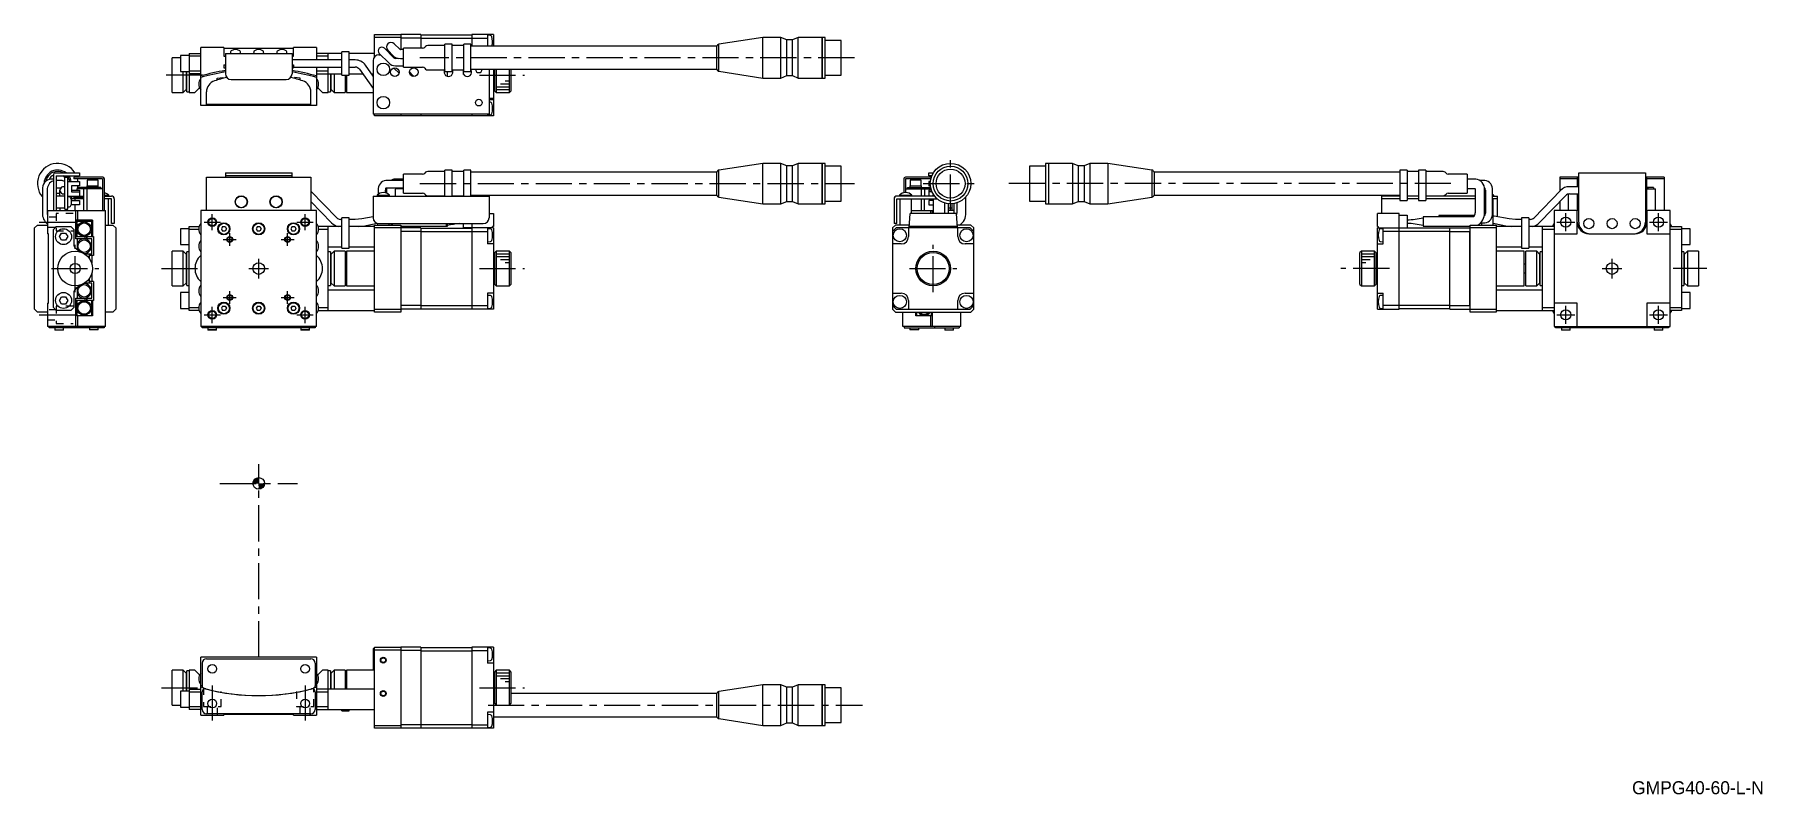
# Model space of a CAD drawing. Extents: x -179 to 417, y 17 to 279.
import ezdxf

# ---------------------------------------------------------------- set-up
doc = ezdxf.new("R2010")
doc.units = 0
doc.header["$LTSCALE"] = 10
doc.linetypes.add('CENTER', pattern=[2, 1.25, -0.25, 0.25, -0.25])
doc.linetypes.add('DOT', pattern=[0.5, 0.25, -0.25])
doc.layers.add('1', color=7, linetype='CONTINUOUS')
doc.layers.add('21', color=7, linetype='CONTINUOUS')
doc.styles.get("Standard").update_dxf_attribs({"font": 'FGP教科書体NT-M'})

msp = doc.modelspace()

# ---------------------------------------------------------------- texts
at = {"layer": '1', "color": 7}
msp.add_text('GMPG40-60-L-N', height=4.5, dxfattribs=at).set_placement((372.046875, 16.993359))

# ---------------------------------------------------------------- blocks, each defined once
blk = doc.blocks.new('AID2121')
at = {"layer": '21', "color": 7, "linetype": 'CONTINUOUS'}
blk.add_circle((-101.854516, 124.267768), 2, dxfattribs=at)
for centre, radius, start, end in [((-101.854516, 124.267768), 1.8, 90, 180), ((-101.854516, 124.267768), 1.6, 90, 180), ((-101.854516, 124.267768), 1.4, 90, 179.999955), ((-101.854516, 124.267768), 1.2, 90, 179.99997), ((-101.854516, 124.267768), 1, 90, 179.999964), ((-101.854518, 124.26777), 0.799999, 89.999799, 180.000086), ((-101.854516, 124.267768), 0.6, 89.99994, 180), ((-101.854516, 124.267768), 0.4, 90, 180), ((-101.854516, 124.267768), 0.2, 90, 180), ((-101.854516, 124.267768), 0.6, 269.99994, 0), ((-101.854516, 124.267768), 1.8, 270, 0), ((-101.854516, 124.267768), 1.6, 270, 0), ((-101.854516, 124.267768), 0.4, 270, 0), ((-101.854516, 124.267768), 0.2, 270, 0), ((-101.854516, 124.267768), 1.2, 270, 359.99997), ((-101.854516, 124.267768), 1.4, 270, 359.999955), ((-101.854516, 124.267768), 1, 270, 359.999964), ((-101.854518, 124.26777), 0.799999, 270.000201, 359.999914)]:
    blk.add_arc(centre, radius, start, end, dxfattribs=at)

# ---------------------------------------------------------------- linework, layer by layer
at = {"layer": '1', "color": 7, "linetype": 'CONTINUOUS'}
for p, q in [((-113.854517, 274.643961), (-121.854517, 274.643961)), ((-121.854517, 254.643961), (-121.854517, 274.643961)), ((-113.854517, 274.643961), (-113.854517, 271.643961)), ((-89.854517, 274.343961), (-113.854517, 274.343961)), ((-89.854517, 271.643961), (-89.854517, 274.643961)), ((-81.854517, 274.643961), (-89.854517, 274.643961)), ((-81.854517, 274.643961), (-81.854517, 270.393961)), ((-61.854517, 279.143961), (-52.854517, 279.143961)), ((-61.854517, 271.466836), (-61.854517, 279.143961)), ((-52.854517, 278.143961), (-61.854517, 278.143961)), ((-55.191987, 271.10409), (-58.495288, 274.407391)), ((-55.069087, 275.985814), (-53.180001, 274.096726)), ((-52.804517, 279.143961), (-52.854517, 279.093961)), ((-52.854517, 279.143961), (-52.854517, 273.979569)), ((-52.854517, 278.043961), (-52.754517, 277.943961)), ((-45.854517, 279.143961), (-52.804517, 279.143961)), ((-52.754517, 277.943961), (-52.754517, 273.979569)), ((-45.854517, 277.943961), (-52.754517, 277.943961)), ((-45.268734, 274.443961), (-51.85452, 274.443961)), ((-51.85452, 267.843961), (-51.85452, 274.443961)), ((-45.854517, 279.143961), (-45.854517, 274.443961)), ((-45.854517, 279.043961), (-28.354517, 279.043961)), ((-45.854517, 277.902539), (-28.354517, 277.902539)), ((-44.247414, 275.051068), (-44.561627, 274.736854)), ((-37.604517, 275.343961), (-43.540307, 275.343961)), ((-37.60452, 266.443961), (-37.60452, 275.843961)), ((-35.10452, 275.843961), (-37.60452, 275.843961)), ((-35.10452, 266.443961), (-35.10452, 275.843961)), ((-31.104517, 275.343961), (-35.104517, 275.343961)), ((-31.10452, 266.443961), (-31.10452, 275.843961)), ((-28.60452, 275.843961), (-31.10452, 275.843961)), ((-28.60452, 266.443961), (-28.60452, 275.843961)), ((56.187823, 275.143961), (-28.60452, 275.143961)), ((-20.854517, 279.143961), (-28.354517, 279.143961)), ((-28.354517, 279.143961), (-28.354517, 275.143961)), ((-28.354517, 277.943961), (-22.854517, 277.943961)), ((-22.854517, 279.143961), (-22.854517, 275.143961)), ((-21.869237, 278.80776), (-22.854517, 278.893961)), ((-20.854517, 279.143961), (-20.854517, 275.143961)), ((56.187823, 267.143961), (56.187823, 275.143961)), ((72.14548, 278.14396), (56.911497, 275.828286)), ((56.911497, 266.459635), (56.911497, 275.828286)), ((78.338479, 278.14396), (72.14548, 278.14396)), ((72.14548, 264.143962), (72.14548, 278.14396)), ((80.338479, 277.293961), (78.338479, 278.14396)), ((78.338479, 264.143962), (78.338479, 278.14396)), ((82.338479, 277.293961), (80.338479, 277.293961)), ((80.338479, 264.993961), (80.338479, 277.293961)), ((84.338479, 278.14396), (82.338479, 277.293961)), ((82.338479, 264.993961), (82.338479, 277.293961)), ((92.595479, 278.14396), (84.338479, 278.14396)), ((84.338479, 264.143962), (84.338479, 278.14396)), ((92.645479, 278.09396), (92.595479, 278.14396)), ((92.595479, 264.143962), (92.595479, 278.14396)), ((93.645481, 278.14396), (92.645479, 278.14396)), ((92.645479, 264.143962), (92.645479, 278.14396)), ((93.645481, 264.143962), (93.645481, 278.14396)), ((99.145482, 277.143959), (93.645481, 277.143959)), ((99.145482, 265.143963), (99.145482, 277.143959)), ((-131.654517, 259.143961), (-131.654517, 271.143961)), ((-128.854517, 271.143961), (-131.654517, 271.143961)), ((-125.854517, 271.893961), (-128.854517, 271.893961)), ((-128.854517, 271.893961), (-128.854517, 266.393961)), ((-125.854517, 272.643961), (-121.854517, 272.643961)), ((-125.854517, 272.643961), (-125.854517, 259.143961)), ((-121.854517, 271.643961), (-125.854517, 271.643961)), ((-113.854517, 271.643961), (-113.354517, 271.643961)), ((-113.854517, 268.643961), (-113.854517, 267.643961)), ((-113.854517, 268.643961), (-113.354517, 268.643961)), ((-113.354517, 272.643961), (-90.354517, 272.643961)), ((-113.354517, 272.643961), (-113.354517, 265.643961)), ((-111.557807, 273.177861), (-111.604517, 272.643961)), ((-108.104517, 272.643961), (-108.151227, 273.177861)), ((-103.557807, 273.177861), (-103.604517, 272.643961)), ((-100.104517, 272.643961), (-100.151227, 273.177861)), ((-95.557807, 273.177861), (-95.604517, 272.643961)), ((-92.104517, 272.643961), (-92.151227, 273.177861)), ((-90.354517, 272.643961), (-90.354517, 265.643961)), ((-90.354517, 271.643961), (-89.854517, 271.643961)), ((-73.104517, 270.393961), (-90.354517, 270.393961)), ((-90.354517, 268.643961), (-89.854517, 268.643961)), ((-89.854517, 268.643961), (-89.854517, 267.643961)), ((-73.104517, 272.643961), (-81.854517, 272.643961)), ((-77.854517, 271.643961), (-81.854517, 271.643961)), ((-77.854517, 270.393961), (-77.854517, 272.643961)), ((-70.604517, 273.143961), (-73.104517, 273.143961)), ((-73.104517, 265.143961), (-73.104517, 273.143961)), ((-70.604517, 265.143961), (-70.604517, 273.143961)), ((-61.854517, 272.643961), (-70.604517, 272.643961)), ((-68.510082, 270.393961), (-70.604517, 270.393961)), ((-62.354517, 264.812192), (-65.031996, 268.598816)), ((-62.354517, 270.143961), (-62.354517, 251.643961)), ((-60.354517, 272.143961), (-59.767391, 272.143961)), ((-60.263055, 272.639624), (-56.959754, 269.336324)), ((-55.442742, 271.833985), (-57.331829, 273.723072)), ((-56.231858, 272.143961), (-55.752718, 272.143961)), ((-53.759675, 270.884421), (-54.661657, 270.884421)), ((-54.661657, 268.384421), (-51.85452, 268.384421)), ((-52.897157, 270.802624), (-53.725654, 270.876579)), ((-51.85452, 273.979569), (-52.897157, 273.979569)), ((-51.85452, 270.802624), (-52.897157, 270.802624)), ((-128.854517, 266.393961), (-125.854517, 266.393961)), ((-127.854517, 259.143961), (-127.854517, 266.393961)), ((-126.854517, 266.393961), (-126.854517, 260.143961)), ((-126.654517, 259.343961), (-126.654517, 266.393961)), ((-125.854517, 266.643961), (-121.854517, 266.643961)), ((-121.854517, 265.643961), (-125.854517, 265.643961)), ((-121.354516, 264.472322), (-121.354516, 264.543961)), ((-121.096138, 264.543961), (-121.354516, 264.543961)), ((-116.200389, 264.05983), (-114.211345, 264.268887)), ((-116.137402, 263.460547), (-116.200389, 264.05983)), ((-114.211345, 264.268887), (-114.183104, 264.000188)), ((-113.854517, 267.643961), (-113.354517, 267.643961)), ((-111.354517, 263.643961), (-92.354517, 263.643961)), ((-90.354517, 267.643961), (-89.854517, 267.643961)), ((-89.854517, 267.893961), (-73.104517, 267.893961)), ((-89.497687, 264.268887), (-89.525929, 264.000188)), ((-87.508644, 264.05983), (-89.497687, 264.268887)), ((-87.571631, 263.460547), (-87.508644, 264.05983)), ((-82.354516, 264.543961), (-82.612895, 264.543961)), ((-82.354516, 264.472322), (-82.354516, 264.543961)), ((-81.854517, 267.893961), (-81.854517, 254.643961)), ((-81.854517, 266.643961), (-77.854517, 266.643961)), ((-81.854517, 265.643961), (-73.104517, 265.643961)), ((-77.854517, 259.143961), (-77.854517, 267.893961)), ((-77.054517, 265.643961), (-77.054517, 259.343961)), ((-76.854517, 260.143961), (-76.854517, 265.643961)), ((-75.854517, 265.643961), (-75.854517, 259.143961)), ((-73.104517, 265.143961), (-70.604517, 265.143961)), ((-72.054517, 265.143961), (-72.054517, 259.143961)), ((-72.054517, 263.643961), (-71.554517, 263.643961)), ((-71.554517, 265.143961), (-71.554517, 259.143961)), ((-70.604517, 267.893961), (-68.510082, 267.893961)), ((-70.604517, 265.643961), (-66.004487, 265.643961)), ((-67.073255, 267.155464), (-62.354517, 260.481992)), ((-62.942651, 265.643961), (-62.354517, 265.643961)), ((-55.221745, 267.598314), (-53.400163, 265.776733)), ((-51.85452, 267.843961), (-45.268734, 267.843961)), ((-49.851275, 266.242518), (-48.664567, 265.05581)), ((-48.799327, 264.71143), (-49.787047, 265.699151)), ((-44.561627, 267.551068), (-44.247414, 267.236854)), ((-43.540307, 266.943961), (-37.604517, 266.943961)), ((-37.60452, 266.908502), (-37.645051, 266.908502)), ((-37.60452, 266.443961), (-35.10452, 266.443961)), ((-36.654517, 264.674267), (-36.654517, 266.443961)), ((-35.208408, 266.443904), (-35.32855, 266.395797)), ((-35.104517, 266.943961), (-31.104517, 266.943961)), ((-34.937465, 266.634036), (-35.104242, 266.508554)), ((-31.154517, 265.395629), (-31.154517, 266.892292)), ((-31.10452, 266.443961), (-28.60452, 266.443961)), ((-28.60452, 267.143961), (56.187823, 267.143961)), ((-22.354517, 267.143961), (-22.354517, 251.643961)), ((-20.854517, 267.143961), (-20.854517, 251.143961)), ((-20.854517, 262.643961), (-20.354517, 262.643961)), ((-20.354517, 259.643961), (-20.354517, 267.143961)), ((-19.854517, 267.143961), (-19.854517, 259.143961)), ((-15.354517, 259.143961), (-15.354517, 267.143961)), ((-14.854517, 267.143961), (-14.854517, 259.643961)), ((56.911497, 266.459635), (72.14548, 264.143962)), ((72.14548, 264.143962), (78.338479, 264.143962)), ((78.338479, 264.143962), (80.338479, 264.993961)), ((80.338479, 264.993961), (82.338479, 264.993961)), ((82.338479, 264.993961), (84.338479, 264.143962)), ((84.338479, 264.143962), (92.595479, 264.143962)), ((92.595479, 264.143962), (92.645479, 264.193962)), ((92.645479, 264.143962), (93.645481, 264.143962)), ((93.645481, 265.143963), (99.145482, 265.143963)), ((-131.654517, 259.143961), (-127.854517, 259.143961)), ((-127.854517, 259.143961), (-126.854517, 260.143961)), ((-126.854517, 262.143961), (-126.654517, 262.143961)), ((-126.654517, 259.343961), (-125.854517, 259.343961)), ((-125.854517, 259.143961), (-123.854517, 259.143961)), ((-123.854517, 259.143961), (-122.257015, 260.741462)), ((-119.854516, 255.043961), (-119.854516, 259.361765)), ((-83.854516, 255.043961), (-83.854516, 259.361765)), ((-81.452018, 260.741462), (-79.854517, 259.143961)), ((-79.854517, 259.143961), (-77.854517, 259.143961)), ((-77.854517, 259.343961), (-77.054517, 259.343961)), ((-77.054517, 262.143961), (-76.854517, 262.143961)), ((-76.854517, 260.143961), (-75.854517, 259.143961)), ((-75.854517, 259.143961), (-72.054517, 259.143961)), ((-71.554517, 259.143961), (-62.354517, 259.143961)), ((-22.354517, 257.243595), (-20.854517, 257.243595)), ((-22.354517, 256.893961), (-21.154517, 256.893961)), ((-20.854517, 256.643961), (-22.354517, 256.643961)), ((-21.154517, 256.893961), (-21.154517, 256.928924)), ((-20.854517, 256.928924), (-21.154517, 256.928924)), ((-20.354517, 259.643961), (-19.854517, 259.143961)), ((-19.854517, 259.143961), (-15.354517, 259.143961)), ((-15.354517, 259.143961), (-14.854517, 259.643961)), ((-81.854516, 254.643961), (-121.854516, 254.643961)), ((-83.854516, 255.043961), (-119.854516, 255.043961)), ((-22.354517, 251.643961), (-62.354517, 251.643961)), ((-61.854517, 251.143961), (-61.854517, 251.643961)), ((-52.854517, 251.143961), (-61.854517, 251.143961)), ((-52.854517, 251.643961), (-52.854517, 251.143961)), ((-52.854517, 251.193961), (-52.804517, 251.143961)), ((-45.854517, 251.143961), (-52.804517, 251.143961)), ((-45.854517, 251.643961), (-45.854517, 251.143961)), ((-45.854517, 251.243961), (-28.354517, 251.243961)), ((-28.354517, 251.643961), (-28.354517, 251.143961)), ((-20.854517, 251.143961), (-28.354517, 251.143961)), ((-22.854517, 251.643961), (-22.854517, 251.143961)), ((-22.854517, 251.393961), (-21.869237, 251.480162)), ((-21.869237, 255.80776), (-22.354517, 255.850216)), ((72.14548, 234.704013), (56.911497, 232.38834)), ((72.14548, 220.704015), (72.14548, 234.704013)), ((78.338479, 234.704013), (72.14548, 234.704013)), ((78.338479, 220.704015), (78.338479, 234.704013)), ((80.338479, 233.854014), (78.338479, 234.704013)), ((80.338479, 221.554014), (80.338479, 233.854014)), ((82.338479, 233.854014), (80.338479, 233.854014)), ((84.338479, 234.704013), (82.338479, 233.854014)), ((82.338479, 221.554014), (82.338479, 233.854014)), ((84.338479, 220.704015), (84.338479, 234.704013)), ((92.595479, 234.704013), (84.338479, 234.704013)), ((92.595479, 220.704015), (92.595479, 234.704013)), ((92.645479, 234.654013), (92.595479, 234.704013)), ((92.645479, 220.704015), (92.645479, 234.704013)), ((93.645481, 234.704013), (92.645479, 234.704013)), ((93.645481, 220.704015), (93.645481, 234.704013)), ((99.145482, 233.704012), (93.645481, 233.704012)), ((99.145482, 221.704016), (99.145482, 233.704012)), ((164.14889, 233.704012), (164.14889, 221.704016)), ((169.648891, 233.704012), (164.14889, 233.704012)), ((169.648891, 234.704013), (169.648891, 220.704015)), ((170.648893, 234.704013), (169.648891, 234.704013)), ((170.648893, 234.704013), (170.648893, 220.704015)), ((170.698893, 234.704013), (170.648893, 234.654013)), ((170.698893, 234.704013), (170.698893, 220.704015)), ((178.955893, 234.704013), (170.698893, 234.704013)), ((178.955893, 234.704013), (178.955893, 220.704015)), ((180.955893, 233.854014), (178.955893, 234.704013)), ((180.955893, 233.854014), (180.955893, 221.554014)), ((182.955893, 233.854014), (180.955893, 233.854014)), ((184.955893, 234.704013), (182.955893, 233.854014)), ((182.955893, 233.854014), (182.955893, 221.554014)), ((184.955893, 234.704013), (184.955893, 220.704015)), ((191.148892, 234.704013), (184.955893, 234.704013)), ((191.148892, 234.704013), (191.148892, 220.704015)), ((206.382875, 232.38834), (191.148892, 234.704013)), ((-172.689081, 229.252544), (-173.48535, 229.252544)), ((-172.689081, 230.904014), (-172.689081, 218.404014)), ((-172.189081, 231.404014), (-163.689081, 231.404014)), ((-171.689081, 230.404014), (-163.689081, 230.404014)), ((-171.689081, 230.404014), (-171.689081, 218.404014)), ((-169.679541, 228.728427), (-171.689081, 228.728427)), ((-168.689081, 218.904014), (-168.689081, 229.904014)), ((-168.689081, 229.904014), (-167.689081, 229.904014)), ((-167.689081, 218.904014), (-167.689081, 229.904014)), ((-167.689081, 228.404014), (-163.689081, 228.404014)), ((-166.489081, 226.904014), (-166.489081, 224.904014)), ((-163.689081, 226.904014), (-166.489081, 226.904014)), ((-165.589081, 229.904014), (-165.589081, 229.304014)), ((-155.589081, 229.904014), (-165.589081, 229.904014)), ((-155.689081, 229.304014), (-165.589081, 229.304014)), ((-163.689081, 231.404014), (-163.689081, 230.404014)), ((-163.689081, 228.404014), (-163.689081, 226.904014)), ((-161.189081, 226.904014), (-157.189081, 226.904014)), ((-161.189081, 226.904014), (-161.189081, 226.404014)), ((-157.289081, 228.904014), (-161.089081, 228.904014)), ((-161.089081, 228.904014), (-161.089081, 226.904014)), ((-157.289081, 226.904014), (-157.289081, 228.904014)), ((-157.189081, 226.404014), (-157.189081, 226.904014)), ((-155.689081, 229.304014), (-155.689081, 218.404014)), ((-155.089081, 218.404014), (-155.089081, 229.404014)), ((-119.854516, 229.904014), (-83.854516, 229.904014)), ((-119.854516, 218.404014), (-119.854516, 229.904014)), ((-113.354517, 231.404014), (-113.354517, 229.904014)), ((-113.354517, 231.404014), (-90.354517, 231.404014)), ((-90.354517, 230.404014), (-113.354517, 230.404014)), ((-90.354517, 229.904014), (-90.354517, 231.404014)), ((-83.854516, 229.904014), (-83.854516, 218.404014)), ((-51.85452, 228.728427), (-57.964958, 228.728427)), ((-51.85452, 229.252544), (-54.786245, 229.252544)), ((-51.85452, 224.404014), (-51.85452, 231.004014)), ((-45.268734, 231.004014), (-51.85452, 231.004014)), ((-44.247414, 231.611121), (-44.561627, 231.296908)), ((-37.604517, 231.904014), (-43.540307, 231.904014)), ((-35.10452, 232.404014), (-37.60452, 232.404014)), ((-37.60452, 223.404014), (-37.60452, 232.404014)), ((-35.10452, 223.404014), (-35.10452, 232.404014)), ((-31.104517, 231.904014), (-35.104517, 231.904014)), ((-28.60452, 232.404014), (-31.10452, 232.404014)), ((-31.10452, 223.404014), (-31.10452, 232.404014)), ((-28.60452, 223.404014), (-28.60452, 232.404014)), ((56.187823, 231.704014), (-28.60452, 231.704014)), ((56.187823, 223.704014), (56.187823, 231.704014)), ((56.911497, 223.019689), (56.911497, 232.38834)), ((120.785654, 229.404014), (120.785654, 224.543402)), ((130.240356, 229.904014), (121.285654, 229.904014)), ((121.385654, 229.304014), (121.385654, 224.604014)), ((130.070965, 229.304014), (121.385654, 229.304014)), ((122.885654, 226.904014), (126.885654, 226.904014)), ((122.885654, 226.904014), (122.885654, 226.404014)), ((126.785654, 228.904014), (122.985654, 228.904014)), ((122.985654, 228.904014), (122.985654, 226.904014)), ((126.785654, 226.904014), (126.785654, 228.904014)), ((126.885654, 226.404014), (126.885654, 226.904014)), ((129.385654, 230.404014), (129.385654, 231.404014)), ((129.385654, 231.404014), (130.943433, 231.404014)), ((130.427327, 230.404014), (129.385654, 230.404014)), ((129.385654, 228.404014), (129.385654, 226.904014)), ((129.920743, 228.404014), (129.385654, 228.404014)), ((129.385654, 226.904014), (129.931519, 226.904014)), ((206.382875, 232.38834), (206.382875, 223.019689)), ((207.106549, 231.704014), (207.106549, 223.704014)), ((291.898892, 231.704014), (207.106549, 231.704014)), ((294.398892, 232.404014), (291.898892, 232.404014)), ((291.898892, 232.404014), (291.898892, 221.904014)), ((298.398889, 231.904014), (294.398889, 231.904014)), ((294.398892, 232.404014), (294.398892, 221.904014)), ((300.898892, 232.404014), (298.398892, 232.404014)), ((298.398892, 232.404014), (298.398892, 221.904014)), ((306.834679, 231.904014), (300.898889, 231.904014)), ((300.898892, 232.404014), (300.898892, 221.904014)), ((307.855999, 231.296908), (307.541786, 231.611121)), ((315.148892, 231.004014), (308.563106, 231.004014)), ((315.148892, 231.004014), (315.148892, 224.404014)), ((318.080617, 229.252544), (315.148892, 229.252544)), ((321.25933, 228.728427), (319.662793, 228.728427)), ((353.648889, 229.904014), (347.148888, 229.904014)), ((347.148888, 229.904014), (347.148888, 225.132399)), ((353.148889, 229.304014), (347.148888, 229.304014)), ((353.648889, 226.654014), (350.422313, 226.654014)), ((353.148889, 229.904014), (353.148889, 226.654014)), ((353.648889, 231.404014), (376.648889, 231.404014)), ((353.648889, 214.404014), (353.648889, 231.404014)), ((376.648889, 231.404014), (376.648889, 214.404014)), ((383.148888, 229.904014), (376.648889, 229.904014)), ((377.148889, 218.904014), (377.148889, 229.904014)), ((383.148888, 229.304014), (377.148889, 229.304014)), ((383.148888, 229.904014), (383.148888, 218.404014)), ((-176.499563, 225.652544), (-176.499563, 217.652544)), ((-174.818628, 225.478427), (-174.818628, 217.478427)), ((-171.689081, 226.228427), (-170.128679, 226.228427)), ((-168.689081, 223.404014), (-171.689081, 223.404014)), ((-170.439081, 223.404014), (-170.439081, 225.404014)), ((-167.689081, 223.404014), (-162.189081, 223.404014)), ((-167.155181, 223.107304), (-167.689081, 223.154014)), ((-166.489081, 225.404014), (-163.689081, 225.404014)), ((-166.489081, 224.904014), (-163.689081, 224.904014)), ((-166.489081, 223.404014), (-166.489081, 222.172129)), ((-162.189081, 222.404014), (-166.489081, 222.404014)), ((-166.431041, 221.904014), (-163.689081, 221.904014)), ((-165.689081, 222.404014), (-165.689081, 222.904014)), ((-162.189081, 222.904014), (-165.689081, 222.904014)), ((-165.189081, 221.904014), (-165.189081, 222.404014)), ((-164.314008, 226.404014), (-164.314008, 225.904014)), ((-156.305568, 226.404014), (-164.314008, 226.404014)), ((-155.689081, 225.904014), (-164.314008, 225.904014)), ((-164.104951, 226.404014), (-164.104951, 225.904014)), ((-163.689081, 225.404014), (-163.689081, 223.404014)), ((-163.689081, 222.904014), (-163.689081, 222.404014)), ((-163.689081, 221.904014), (-163.689081, 220.404014)), ((-162.189081, 218.404014), (-162.189081, 225.904014)), ((-161.189081, 225.904014), (-161.189081, 218.404014)), ((-157.640559, 226.404014), (-157.640559, 225.904014)), ((-156.305568, 226.404014), (-156.305568, 225.904014)), ((-155.089081, 223.696262), (-153.539081, 223.696262)), ((-155.089081, 223.404014), (-152.689081, 223.404014)), ((-152.689081, 222.404014), (-155.089081, 222.404014)), ((-153.689081, 213.404014), (-153.689081, 222.404014)), ((-153.539081, 223.404014), (-153.539081, 223.696262)), ((-152.689081, 213.904014), (-152.689081, 222.404014)), ((-151.689081, 222.404014), (-151.689081, 213.904014)), ((-74.933801, 215.894727), (-83.854516, 225.132399)), ((-83.854516, 221.533507), (-76.73215, 214.158081)), ((-62.354517, 223.404014), (-22.354517, 223.404014)), ((-62.354517, 223.404014), (-62.354517, 215.904014)), ((-61.004517, 223.696262), (-56.704517, 223.696262)), ((-61.004517, 223.696262), (-61.004517, 223.404014)), ((-60.629172, 225.478427), (-60.629172, 224.022816)), ((-58.129172, 224.515006), (-58.129172, 225.478427)), ((-58.017242, 226.041285), (-57.962377, 226.143972)), ((-57.964958, 226.228427), (-51.85452, 226.228427)), ((-57.962377, 226.143972), (-57.896674, 226.22843)), ((-57.762745, 226.228474), (-57.800458, 225.652544)), ((-57.800458, 225.652544), (-57.800458, 224.412744)), ((-56.704517, 223.404014), (-56.704517, 223.696262)), ((-54.786245, 226.052544), (-51.85452, 226.052544)), ((-54.600458, 225.652544), (-54.527677, 226.05265)), ((-54.600458, 223.404014), (-54.600458, 225.652544)), ((-51.85452, 224.404014), (-45.268734, 224.404014)), ((-44.561627, 224.111121), (-44.247414, 223.796908)), ((-43.540307, 223.504014), (-37.60452, 223.504014)), ((-35.10452, 223.504014), (-31.10452, 223.504014)), ((-28.60452, 223.704014), (56.187823, 223.704014)), ((-22.354517, 223.404014), (-22.354517, 215.904014)), ((56.911497, 223.019689), (72.14548, 220.704015)), ((72.14548, 220.704015), (78.338479, 220.704015)), ((78.338479, 220.704015), (80.338479, 221.554014)), ((80.338479, 221.554014), (82.338479, 221.554014)), ((82.338479, 221.554014), (84.338479, 220.704015)), ((84.338479, 220.704015), (92.595479, 220.704015)), ((92.595479, 220.704015), (92.645479, 220.754015)), ((92.645479, 220.704015), (93.645481, 220.704015)), ((93.645481, 221.704016), (99.145482, 221.704016)), ((117.385654, 222.404014), (117.385654, 213.904014)), ((131.362069, 223.404014), (118.385654, 223.404014)), ((118.385654, 222.404014), (132.31291, 222.404014)), ((118.385654, 213.904014), (118.385654, 222.404014)), ((119.235654, 223.696262), (123.535654, 223.696262)), ((119.235654, 223.696262), (119.235654, 223.404014)), ((119.385654, 222.404014), (119.385654, 213.404014)), ((121.385654, 225.904014), (130.01058, 225.904014)), ((122.002141, 225.904014), (122.002141, 226.404014)), ((122.002141, 226.404014), (130.007428, 226.404014)), ((123.337131, 225.904014), (123.337131, 226.404014)), ((123.385654, 217.404014), (123.385654, 222.404014)), ((123.535654, 223.404014), (123.535654, 223.696262)), ((126.885654, 223.404014), (126.885654, 225.904014)), ((126.885654, 218.404014), (126.885654, 222.404014)), ((127.885654, 225.904014), (127.885654, 223.404014)), ((127.885654, 218.404014), (127.885654, 222.404014)), ((130.274301, 225.404014), (129.385654, 225.404014)), ((129.385654, 225.404014), (129.385654, 223.404014)), ((130.470049, 224.904014), (129.385654, 224.904014)), ((129.385654, 221.904014), (129.385654, 220.404014)), ((130.885654, 221.904014), (129.385654, 221.904014)), ((129.801523, 225.904014), (129.801523, 226.404014)), ((130.01058, 225.904014), (130.01058, 226.387447)), ((130.735654, 223.696262), (131.146498, 223.696262)), ((130.735654, 223.696262), (130.735654, 223.404014)), ((130.885654, 222.404014), (130.885654, 217.404014)), ((134.885654, 217.404014), (134.885654, 220.995811)), ((136.135654, 217.404014), (136.135654, 220.74431)), ((137.385654, 218.404014), (137.385654, 220.721895)), ((138.015201, 220.79575), (138.015201, 217.478427)), ((138.996136, 221.029746), (138.996136, 217.652544)), ((142.196136, 217.652544), (142.196136, 223.143448)), ((164.14889, 221.704016), (169.648891, 221.704016)), ((169.648891, 220.704015), (170.648893, 220.704015)), ((170.648893, 220.754015), (170.698893, 220.704015)), ((170.698893, 220.704015), (178.955893, 220.704015)), ((178.955893, 220.704015), (180.955893, 221.554014)), ((180.955893, 221.554014), (182.955893, 221.554014)), ((182.955893, 221.554014), (184.955893, 220.704015)), ((184.955893, 220.704015), (191.148892, 220.704015)), ((191.148892, 220.704015), (206.382875, 223.019689)), ((207.106549, 223.704014), (291.898892, 223.704014)), ((285.648889, 217.404014), (285.648889, 223.404014)), ((291.898892, 223.404014), (285.648889, 223.404014)), ((291.898889, 222.404014), (285.648889, 222.404014)), ((291.898892, 221.904014), (294.398892, 221.904014)), ((298.398889, 222.404014), (294.398889, 222.404014)), ((294.398892, 223.504014), (298.398892, 223.504014)), ((298.398892, 223.404014), (294.398892, 223.404014)), ((298.398892, 221.904014), (300.898892, 221.904014)), ((317.89483, 222.404014), (300.898889, 222.404014)), ((300.898892, 223.504014), (306.834679, 223.504014)), ((317.89483, 223.404014), (300.898892, 223.404014)), ((307.541786, 223.796908), (307.855999, 224.111121)), ((308.563106, 224.404014), (315.148892, 224.404014)), ((315.148892, 226.052544), (317.822055, 226.052544)), ((317.764933, 226.154997), (317.89483, 225.652544)), ((317.89483, 225.652544), (317.89483, 217.652544)), ((321.056418, 226.228427), (321.191017, 226.228427)), ((321.09483, 217.652544), (321.09483, 225.652544)), ((321.09483, 223.696262), (321.423544, 223.696262)), ((321.423544, 223.404014), (321.09483, 223.404014)), ((321.423544, 222.404014), (321.09483, 222.404014)), ((321.168483, 226.247753), (321.238661, 226.171021)), ((321.238661, 226.171021), (321.292929, 226.080188)), ((321.292929, 226.080188), (321.335832, 225.983107)), ((321.423544, 225.478427), (321.423544, 217.478427)), ((323.923544, 217.478427), (323.923544, 225.478427)), ((323.923544, 223.696262), (324.298889, 223.696262)), ((323.923544, 223.404014), (325.648889, 223.404014)), ((325.648889, 222.404014), (323.923544, 222.404014)), ((324.148889, 213.404014), (324.148889, 222.404014)), ((324.298889, 223.404014), (324.298889, 223.696262)), ((325.648889, 216.297907), (325.648889, 223.404014)), ((347.365119, 225.356312), (338.228173, 215.894727)), ((340.026522, 214.158081), (349.163469, 223.619666)), ((347.148888, 221.533507), (347.148888, 218.404014)), ((350.148888, 218.404014), (350.148888, 224.132522)), ((350.422313, 224.154014), (353.648889, 224.154014)), ((353.148889, 224.154014), (353.148889, 218.904014)), ((379.494761, 226.404014), (377.148889, 226.404014)), ((377.148889, 225.904014), (380.148888, 225.904014)), ((377.192132, 226.404014), (377.192132, 225.904014)), ((377.505717, 226.404014), (377.505717, 225.904014)), ((379.494761, 226.404014), (379.494761, 225.904014)), ((380.148888, 218.404014), (380.148888, 225.904014)), ((-174.818628, 217.478427), (-174.689714, 216.466745)), ((-174.689081, 218.404014), (-174.689081, 210.404014)), ((-174.689081, 218.404014), (-154.689081, 218.404014)), ((-171.689081, 219.404014), (-168.689081, 219.404014)), ((-170.439081, 219.404014), (-170.439081, 218.404014)), ((-168.689081, 218.904014), (-167.689081, 218.904014)), ((-167.939081, 218.404014), (-167.939081, 218.904014)), ((-167.689081, 219.654014), (-167.155181, 219.700724)), ((-163.689081, 220.404014), (-166.560654, 220.404014)), ((-165.189081, 218.404014), (-165.189081, 220.404014)), ((-164.895919, 208.654014), (-164.895919, 218.404014)), ((-159.158066, 215.104014), (-164.895919, 215.104014)), ((-164.895919, 214.704014), (-159.459831, 214.704014)), ((-164.655144, 214.704014), (-164.655144, 209.454014)), ((-164.375881, 218.404014), (-164.375881, 215.104014)), ((-162.189081, 215.104014), (-162.189081, 214.704014)), ((-160.549604, 214.704014), (-160.509422, 215.104014)), ((-160.003994, 215.104014), (-159.957348, 214.704014)), ((-159.459831, 209.454014), (-159.459831, 214.704014)), ((-159.158066, 215.104014), (-159.158066, 209.454014)), ((-154.689081, 178.404014), (-154.689081, 218.404014)), ((-121.854516, 218.404014), (-121.854516, 178.404014)), ((-81.854516, 218.404014), (-121.854516, 218.404014)), ((-81.854516, 178.404014), (-81.854516, 218.404014)), ((-73.104517, 215.360379), (-73.674956, 215.360379)), ((-70.604517, 215.860379), (-73.104517, 215.860379)), ((-73.104517, 205.404014), (-73.104517, 215.860379)), ((-70.604517, 205.404014), (-70.604517, 215.860379)), ((-68.510082, 215.360379), (-70.604517, 215.360379)), ((-66.296308, 215.514437), (-68.510082, 215.360379)), ((-62.354517, 216.297907), (-66.296308, 215.514437)), ((-22.354517, 217.404014), (-20.854517, 217.404014)), ((-20.854517, 217.404014), (-20.854517, 212.904014)), ((122.635654, 212.404014), (122.985284, 217.404014)), ((138.78602, 217.404014), (122.985288, 217.404014)), ((123.385654, 218.404014), (130.885654, 218.404014)), ((129.385654, 220.404014), (130.885654, 220.404014)), ((130.072453, 217.404014), (130.072453, 218.404014)), ((130.592491, 218.404014), (130.592491, 217.404014)), ((136.135654, 219.404014), (137.385654, 219.404014)), ((138.015201, 218.404014), (136.135654, 218.404014)), ((138.015201, 217.478427), (138.013444, 217.404014)), ((138.786014, 217.404014), (139.135654, 212.404014)), ((138.996136, 217.652544), (138.831208, 216.758726)), ((291.648889, 217.404014), (284.148889, 217.404014)), ((284.148889, 212.904014), (284.148889, 217.404014)), ((291.648889, 184.404014), (291.648889, 217.404014)), ((291.648889, 216.804014), (294.448889, 216.804014)), ((294.448889, 216.804014), (294.448889, 212.404014)), ((299.948889, 216.252544), (299.948889, 213.052544)), ((317.359425, 216.252544), (299.948889, 216.252544)), ((305.359835, 216.728427), (305.359835, 216.252544)), ((317.717171, 216.728427), (305.359835, 216.728427)), ((317.420644, 216.292524), (317.353955, 216.250369)), ((317.496301, 216.365564), (317.420644, 216.292524)), ((321.191048, 216.728427), (321.02019, 216.728427)), ((321.191013, 216.728391), (321.168483, 216.7091)), ((321.256749, 216.812881), (321.191013, 216.728391)), ((321.311614, 216.915568), (321.256749, 216.812881)), ((324.499273, 216.526404), (324.149542, 216.585971)), ((329.59068, 215.514437), (324.499273, 216.526404)), ((331.804453, 215.360379), (329.59068, 215.514437)), ((333.898889, 215.360379), (331.804453, 215.360379)), ((336.398889, 215.860379), (333.898889, 215.860379)), ((333.898889, 215.860379), (333.898889, 205.404014)), ((336.398889, 215.860379), (336.398889, 205.404014)), ((336.969328, 215.360379), (336.398889, 215.360379)), ((353.648889, 218.404014), (345.148889, 218.404014)), ((345.148889, 218.404014), (345.148889, 178.404014)), ((353.148889, 218.904014), (353.648889, 218.904014)), ((353.148889, 210.404014), (353.148889, 218.404014)), ((376.648889, 218.904014), (377.148889, 218.904014)), ((385.148889, 218.404014), (376.648889, 218.404014)), ((377.148889, 218.404014), (377.148889, 210.404014)), ((385.148889, 178.404014), (385.148889, 218.404014)), ((-178.189081, 213.404014), (-179.189081, 212.404014)), ((-179.189081, 184.404014), (-179.189081, 212.404014)), ((-178.189081, 213.404014), (-174.689081, 213.404014)), ((-174.389081, 210.404014), (-174.689081, 210.404014)), ((-174.389081, 186.404014), (-174.389081, 210.404014)), ((-171.689081, 212.904014), (-172.689081, 211.904014)), ((-172.689081, 184.904014), (-172.689081, 211.904014)), ((-171.689081, 212.904014), (-166.689081, 212.904014)), ((-170.632457, 209.404014), (-169.910769, 210.654014)), ((-169.910769, 208.154014), (-170.632457, 209.404014)), ((-169.910769, 210.654014), (-168.467393, 210.654014)), ((-168.467393, 210.654014), (-167.745706, 209.404014)), ((-167.745706, 209.404014), (-168.467393, 208.154014)), ((-165.689081, 211.904014), (-166.689081, 212.904014)), ((-165.689081, 211.904014), (-165.689081, 207.064268)), ((-164.895919, 209.454014), (-158.843894, 209.454014)), ((-163.114358, 209.454014), (-162.916295, 209.644837)), ((-161.889081, 209.454014), (-161.889081, 208.654014)), ((-161.250788, 208.65407), (-161.140868, 209.204014)), ((-161.220702, 209.659677), (-161.006792, 209.454014)), ((-161.140868, 209.204014), (-161.022059, 208.654028)), ((-158.843894, 209.454014), (-158.843894, 202.904014)), ((-154.689081, 213.404014), (-152.189081, 213.404014)), ((-151.689081, 213.904014), (-152.689081, 213.904014)), ((-151.189081, 212.404014), (-152.189081, 213.404014)), ((-151.189081, 212.404014), (-151.189081, 184.404014)), ((-128.854517, 212.154014), (-128.854517, 206.654014)), ((-125.854517, 212.154014), (-128.854517, 212.154014)), ((-125.854517, 212.904014), (-122.416334, 212.904014)), ((-125.854517, 183.904014), (-125.854517, 212.904014)), ((-122.552849, 211.904014), (-125.854517, 211.904014)), ((-114.287529, 212.854014), (-114.720542, 212.104014)), ((-114.720542, 212.104014), (-114.287529, 211.354014)), ((-114.287529, 212.854014), (-113.421504, 212.854014)), ((-113.421504, 211.354014), (-114.287529, 211.354014)), ((-113.421504, 212.854014), (-112.988491, 212.104014)), ((-112.988491, 212.104014), (-113.421504, 211.354014)), ((-102.287529, 212.854014), (-102.720542, 212.104014)), ((-102.720542, 212.104014), (-102.287529, 211.354014)), ((-102.287529, 212.854014), (-101.421504, 212.854014)), ((-101.421504, 211.354014), (-102.287529, 211.354014)), ((-101.421504, 212.854014), (-100.988491, 212.104014)), ((-100.988491, 212.104014), (-101.421504, 211.354014)), ((-90.287529, 212.854014), (-90.720542, 212.104014)), ((-90.720542, 212.104014), (-90.287529, 211.354014)), ((-90.287529, 212.854014), (-89.421504, 212.854014)), ((-89.421504, 211.354014), (-90.287529, 211.354014)), ((-89.421504, 212.854014), (-88.988491, 212.104014)), ((-88.988491, 212.104014), (-89.421504, 211.354014)), ((-74.282385, 212.904014), (-81.292699, 212.904014)), ((-77.854517, 211.904014), (-81.156183, 211.904014)), ((-77.854517, 183.904014), (-77.854517, 212.904014)), ((-73.674956, 212.892627), (-74.282403, 212.904014)), ((-73.104517, 212.892627), (-73.674956, 212.892627)), ((-68.510082, 212.892627), (-70.604517, 212.892627)), ((-67.261609, 212.895898), (-68.510082, 212.892627)), ((-67.261287, 212.895916), (-65.808942, 213.062402)), ((-61.854517, 212.904014), (-67.13514, 212.904014)), ((-65.808942, 213.062402), (-61.013219, 214.015599)), ((-61.854517, 213.404014), (-52.854517, 213.404014)), ((-61.854517, 183.404014), (-61.854517, 213.404014)), ((-52.854517, 212.404014), (-61.854517, 212.404014)), ((-60.854517, 213.967523), (-60.854517, 213.404014)), ((-60.354517, 213.904014), (-24.354517, 213.904014)), ((-56.854517, 213.404014), (-56.854517, 213.904014)), ((-56.255488, 213.903043), (-55.523393, 213.403933)), ((-52.854517, 213.404014), (-52.854517, 183.404014)), ((-52.854517, 213.052544), (-36.654517, 213.052544)), ((-52.754517, 212.404014), (-52.854517, 212.304014)), ((-52.854517, 211.254014), (-52.804517, 211.204014)), ((-52.804517, 211.204014), (-52.804517, 185.604014)), ((-45.854517, 211.204014), (-52.804517, 211.204014)), ((-45.854517, 212.404014), (-52.754517, 212.404014)), ((-45.854517, 212.404014), (-45.854517, 184.404014)), ((-45.854517, 212.304014), (-28.354517, 212.304014)), ((-45.854517, 211.162593), (-28.354517, 211.162593)), ((-37.154517, 213.903949), (-37.154517, 213.185639)), ((-36.796663, 213.489011), (-36.722568, 213.568705)), ((-36.729657, 213.883808), (-36.739507, 213.903996)), ((-36.685546, 213.774735), (-36.729657, 213.883808)), ((-36.722568, 213.568705), (-36.67666, 213.666774)), ((-36.67666, 213.666774), (-36.685546, 213.774735)), ((-36.654517, 213.052544), (-36.654517, 213.904014)), ((-31.154517, 212.404014), (-31.154517, 213.904014)), ((-20.854517, 212.404014), (-31.154517, 212.404014)), ((-28.354517, 213.904014), (-28.354517, 184.404014)), ((-28.354517, 211.204014), (-22.854517, 211.204014)), ((-22.854517, 212.404014), (-22.854517, 206.904014)), ((-21.869237, 212.067814), (-22.854517, 212.154014)), ((-21.154517, 212.404014), (-21.154517, 212.904014)), ((-20.854517, 212.904014), (-21.154517, 212.904014)), ((-20.854517, 212.404014), (-20.854517, 184.404014)), ((117.885654, 213.404014), (116.885654, 212.404014)), ((118.085654, 212.404014), (116.885654, 211.204014)), ((116.885654, 212.404014), (116.885654, 184.404014)), ((118.385654, 213.904014), (117.385654, 213.904014)), ((122.705581, 213.404014), (117.885654, 213.404014)), ((143.685654, 212.404014), (118.085654, 212.404014)), ((122.385654, 212.404014), (122.385654, 209.404014)), ((139.10069, 212.904014), (122.670617, 212.904014)), ((143.885654, 213.404014), (139.065727, 213.404014)), ((139.385654, 209.404014), (139.385654, 212.404014)), ((140.385654, 213.404014), (140.385654, 213.691796)), ((144.885654, 211.204014), (143.685654, 212.404014)), ((144.885654, 212.404014), (143.885654, 213.404014)), ((144.885654, 184.404014), (144.885654, 212.404014)), ((284.148889, 212.904014), (284.448889, 212.904014)), ((284.148889, 212.404014), (294.448889, 212.404014)), ((284.148889, 184.404014), (284.148889, 212.404014)), ((284.448889, 212.904014), (284.448889, 212.404014)), ((286.148889, 212.154014), (285.163609, 212.067814)), ((286.148889, 206.904014), (286.148889, 212.404014)), ((291.648889, 211.204014), (286.148889, 211.204014)), ((309.148889, 212.304014), (291.648889, 212.304014)), ((309.148889, 211.162593), (291.648889, 211.162593)), ((295.840865, 213.904014), (294.448889, 213.904014)), ((299.948889, 213.052544), (316.148889, 213.052544)), ((309.148889, 212.404014), (316.048889, 212.404014)), ((309.148889, 184.404014), (309.148889, 212.404014)), ((309.148889, 211.204014), (316.098889, 211.204014)), ((316.148889, 212.304014), (316.048889, 212.404014)), ((316.098889, 211.204014), (316.148889, 211.254014)), ((316.098889, 185.604014), (316.098889, 211.204014)), ((316.148889, 213.404014), (325.148889, 213.404014)), ((316.148889, 183.404014), (316.148889, 213.404014)), ((325.148889, 212.404014), (316.148889, 212.404014)), ((320.148889, 213.904014), (319.549091, 213.904014)), ((319.876618, 214.228427), (321.25933, 214.228427)), ((320.148889, 214.228427), (320.148889, 213.404014)), ((324.148889, 214.047143), (329.103314, 213.062402)), ((325.148889, 213.404014), (325.148889, 183.404014)), ((330.661045, 212.904014), (325.148889, 212.904014)), ((329.103314, 213.062402), (330.428649, 212.903895)), ((331.804453, 212.892627), (330.661043, 212.904014)), ((333.898889, 212.892627), (331.804453, 212.892627)), ((336.969328, 212.892627), (336.398889, 212.892627)), ((337.576775, 212.904014), (336.969328, 212.892627)), ((345.148889, 212.904014), (337.576775, 212.904014)), ((341.148889, 183.904014), (341.148889, 212.904014)), ((345.148889, 211.904014), (341.148889, 211.904014)), ((345.148889, 210.404014), (353.148889, 210.404014)), ((357.148889, 210.404014), (373.148889, 210.404014)), ((377.148889, 210.404014), (385.148889, 210.404014)), ((385.148889, 212.904014), (389.148889, 212.904014)), ((389.148889, 211.904014), (385.148889, 211.904014)), ((389.148889, 212.904014), (389.148889, 183.904014)), ((392.148889, 212.154014), (389.148889, 212.154014)), ((392.148889, 206.654014), (392.148889, 212.154014)), ((-168.467393, 208.154014), (-169.910769, 208.154014)), ((-159.459831, 208.654014), (-164.895919, 208.654014)), ((-164.439081, 204.899205), (-162.189081, 203.600167)), ((-164.375881, 204.862716), (-164.375881, 208.654014)), ((-162.916295, 208.463192), (-163.114358, 208.654014)), ((-159.459831, 203.404014), (-161.872456, 203.404014)), ((-161.006792, 208.654014), (-161.220702, 208.448352)), ((-160.189081, 201.720639), (-160.189081, 203.404014)), ((-158.843894, 202.904014), (-160.189081, 202.904014)), ((-159.472104, 202.904014), (-159.472104, 200.225049)), ((-159.459831, 203.404014), (-159.459831, 208.654014)), ((-131.654517, 192.404014), (-131.654517, 204.404014)), ((-127.854517, 204.404014), (-131.654517, 204.404014)), ((-128.854517, 206.654014), (-125.854517, 206.654014)), ((-127.854517, 192.404014), (-127.854517, 204.404014)), ((-126.854517, 203.404014), (-127.854517, 204.404014)), ((-126.854517, 203.404014), (-126.854517, 193.404014)), ((-126.654517, 192.604014), (-126.654517, 204.204014)), ((-125.854517, 204.204014), (-126.654517, 204.204014)), ((-77.854517, 205.904014), (-73.104517, 205.904014)), ((-77.054517, 204.204014), (-77.854517, 204.204014)), ((-77.054517, 204.204014), (-77.054517, 192.604014)), ((-75.854517, 204.404014), (-76.854517, 203.404014)), ((-76.854517, 193.404014), (-76.854517, 203.404014)), ((-75.854517, 204.404014), (-75.854517, 192.404014)), ((-72.054517, 204.404014), (-75.854517, 204.404014)), ((-73.104517, 205.404014), (-70.604517, 205.404014)), ((-72.054517, 204.404014), (-72.054517, 192.404014)), ((-71.554517, 204.404014), (-71.554517, 192.404014)), ((-61.854517, 204.404014), (-71.554517, 204.404014)), ((-70.604517, 205.904014), (-61.854517, 205.904014)), ((-22.854517, 207.654014), (-21.869237, 207.740215)), ((-20.854517, 206.904014), (-22.854517, 206.904014)), ((-19.854517, 204.404014), (-20.354517, 203.904014)), ((-20.354517, 192.904014), (-20.354517, 203.904014)), ((-19.854517, 204.404014), (-19.854517, 192.404014)), ((-15.354517, 204.404014), (-19.854517, 204.404014)), ((-15.354517, 192.404014), (-15.354517, 204.404014)), ((-14.854517, 203.904014), (-15.354517, 204.404014)), ((-14.854517, 203.904014), (-14.854517, 192.904014)), ((119.885654, 206.904014), (116.885654, 206.904014)), ((144.885654, 206.904014), (141.885654, 206.904014)), ((278.648889, 204.404014), (278.148889, 203.904014)), ((278.148889, 192.904014), (278.148889, 203.904014)), ((283.148889, 204.404014), (278.648889, 204.404014)), ((278.648889, 204.404014), (278.648889, 192.404014)), ((283.648889, 203.904014), (283.148889, 204.404014)), ((283.148889, 192.404014), (283.148889, 204.404014)), ((283.648889, 203.904014), (283.648889, 192.904014)), ((284.148889, 206.904014), (286.148889, 206.904014)), ((285.163609, 207.740215), (286.148889, 207.654014)), ((325.148889, 205.904014), (333.898889, 205.904014)), ((334.848889, 204.404014), (325.148889, 204.404014)), ((333.898889, 205.404014), (336.398889, 205.404014)), ((334.848889, 192.404014), (334.848889, 204.404014)), ((335.348889, 192.404014), (335.348889, 204.404014)), ((339.148889, 204.404014), (335.348889, 204.404014)), ((336.398889, 205.904014), (341.148889, 205.904014)), ((339.148889, 192.404014), (339.148889, 204.404014)), ((340.148889, 203.404014), (339.148889, 204.404014)), ((340.148889, 203.404014), (340.148889, 193.404014)), ((340.348889, 192.604014), (340.348889, 204.204014)), ((341.148889, 204.204014), (340.348889, 204.204014)), ((389.148889, 206.654014), (392.148889, 206.654014)), ((389.948889, 204.204014), (389.148889, 204.204014)), ((389.948889, 204.204014), (389.948889, 192.604014)), ((391.148889, 204.404014), (390.148889, 203.404014)), ((390.148889, 193.404014), (390.148889, 203.404014)), ((391.148889, 204.404014), (391.148889, 192.404014)), ((394.948889, 204.404014), (391.148889, 204.404014)), ((394.948889, 204.404014), (394.948889, 192.404014)), ((-126.654517, 201.404014), (-126.854517, 201.404014)), ((-76.854517, 201.404014), (-77.054517, 201.404014)), ((-71.554517, 199.904014), (-72.054517, 199.904014)), ((-72.054517, 196.904014), (-71.554517, 196.904014)), ((-20.354517, 200.904014), (-20.854517, 200.904014)), ((284.148889, 200.904014), (283.648889, 200.904014)), ((335.348889, 199.904014), (334.848889, 199.904014)), ((334.848889, 196.904014), (335.348889, 196.904014)), ((340.348889, 201.404014), (340.148889, 201.404014)), ((390.148889, 201.404014), (389.948889, 201.404014)), ((-162.189081, 193.207862), (-164.439081, 191.908824)), ((-164.375881, 188.154014), (-164.375881, 191.945313)), ((-159.459831, 193.404014), (-161.872456, 193.404014)), ((-160.189081, 193.404014), (-160.189081, 195.08739)), ((-158.843894, 193.904014), (-160.189081, 193.904014)), ((-159.472104, 196.582979), (-159.472104, 193.904014)), ((-159.459831, 188.154014), (-159.459831, 193.404014)), ((-158.843894, 193.904014), (-158.843894, 187.354014)), ((-131.654517, 192.404014), (-127.854517, 192.404014)), ((-127.854517, 192.404014), (-126.854517, 193.404014)), ((-126.854517, 195.404014), (-126.654517, 195.404014)), ((-126.654517, 192.604014), (-125.854517, 192.604014)), ((-77.854517, 192.604014), (-77.054517, 192.604014)), ((-61.854517, 190.904014), (-77.854517, 190.904014)), ((-77.054517, 195.404014), (-76.854517, 195.404014)), ((-76.854517, 193.404014), (-75.854517, 192.404014)), ((-75.854517, 192.404014), (-72.054517, 192.404014)), ((-71.554517, 192.404014), (-61.854517, 192.404014)), ((-20.854517, 195.904014), (-20.354517, 195.904014)), ((-20.354517, 192.904014), (-19.854517, 192.404014)), ((-19.854517, 192.404014), (-15.354517, 192.404014)), ((-15.354517, 192.404014), (-14.854517, 192.904014)), ((278.148889, 192.904014), (278.648889, 192.404014)), ((278.648889, 192.404014), (283.148889, 192.404014)), ((283.148889, 192.404014), (283.648889, 192.904014)), ((283.648889, 195.904014), (284.148889, 195.904014)), ((325.148889, 192.404014), (334.848889, 192.404014)), ((341.148889, 190.904014), (325.148889, 190.904014)), ((335.348889, 192.404014), (339.148889, 192.404014)), ((339.148889, 192.404014), (340.148889, 193.404014)), ((340.148889, 195.404014), (340.348889, 195.404014)), ((340.348889, 192.604014), (341.148889, 192.604014)), ((389.148889, 192.604014), (389.948889, 192.604014)), ((389.948889, 195.404014), (390.148889, 195.404014)), ((390.148889, 193.404014), (391.148889, 192.404014)), ((391.148889, 192.404014), (394.948889, 192.404014)), ((-174.689081, 186.404014), (-174.689081, 178.404014)), ((-174.689081, 186.404014), (-174.389081, 186.404014)), ((-172.689081, 184.904014), (-171.689081, 183.904014)), ((-170.632457, 187.404014), (-169.910769, 188.654014)), ((-169.910769, 186.154014), (-170.632457, 187.404014)), ((-169.910769, 188.654014), (-168.467393, 188.654014)), ((-168.467393, 186.154014), (-169.910769, 186.154014)), ((-168.467393, 188.654014), (-167.745706, 187.404014)), ((-167.745706, 187.404014), (-168.467393, 186.154014)), ((-166.689081, 183.904014), (-165.689081, 184.904014)), ((-165.689081, 189.74376), (-165.689081, 184.904014)), ((-164.895919, 178.404014), (-164.895919, 188.154014)), ((-164.895919, 188.154014), (-159.459831, 188.154014)), ((-158.843894, 187.354014), (-164.895919, 187.354014)), ((-164.655144, 187.354014), (-164.655144, 182.104014)), ((-163.114358, 188.154014), (-162.916295, 188.344837)), ((-162.916295, 187.163192), (-163.114358, 187.354014)), ((-161.889081, 188.154014), (-161.889081, 187.354014)), ((-161.140868, 187.604014), (-161.250788, 188.153955)), ((-161.220702, 188.359677), (-161.006792, 188.154014)), ((-161.006792, 187.354014), (-161.220702, 187.148352)), ((-161.022059, 188.153992), (-161.140868, 187.604014)), ((-159.459831, 182.104014), (-159.459831, 187.354014)), ((-159.158066, 187.354014), (-159.158066, 182.104014)), ((-128.854517, 190.154014), (-128.854517, 184.654014)), ((-125.854517, 190.154014), (-128.854517, 190.154014)), ((-125.854517, 184.904014), (-122.552849, 184.904014)), ((-114.287529, 185.454014), (-114.720542, 184.704014)), ((-114.287529, 185.454014), (-113.421504, 185.454014)), ((-113.421504, 185.454014), (-112.988491, 184.704014)), ((-102.287529, 185.454014), (-102.720542, 184.704014)), ((-102.287529, 185.454014), (-101.421504, 185.454014)), ((-101.421504, 185.454014), (-100.988491, 184.704014)), ((-90.287529, 185.454014), (-90.720542, 184.704014)), ((-90.287529, 185.454014), (-89.421504, 185.454014)), ((-89.421504, 185.454014), (-88.988491, 184.704014)), ((-81.156183, 184.904014), (-77.854517, 184.904014)), ((-52.804517, 185.604014), (-52.854517, 185.554014)), ((-45.854517, 185.604014), (-52.804517, 185.604014)), ((-45.854517, 185.645436), (-28.354517, 185.645436)), ((-28.354517, 185.604014), (-22.854517, 185.604014)), ((-20.854517, 189.904014), (-22.854517, 189.904014)), ((-22.854517, 189.904014), (-22.854517, 184.404014)), ((-21.869237, 189.067814), (-22.854517, 189.154014)), ((116.885654, 189.904014), (119.885654, 189.904014)), ((116.885654, 185.604014), (118.085654, 184.404014)), ((122.385654, 187.404014), (122.385654, 184.404014)), ((139.385654, 184.404014), (139.385654, 187.404014)), ((141.885654, 189.904014), (144.885654, 189.904014)), ((143.685654, 184.404014), (144.885654, 185.604014)), ((284.148889, 189.904014), (286.148889, 189.904014)), ((286.148889, 189.154014), (285.163609, 189.067814)), ((286.148889, 184.404014), (286.148889, 189.904014)), ((291.648889, 185.604014), (286.148889, 185.604014)), ((309.148889, 185.645436), (291.648889, 185.645436)), ((309.148889, 185.604014), (316.098889, 185.604014)), ((316.148889, 185.554014), (316.098889, 185.604014)), ((341.148889, 184.904014), (345.148889, 184.904014)), ((353.148889, 186.404014), (345.148889, 186.404014)), ((353.148889, 178.404014), (353.148889, 186.404014)), ((377.148889, 186.404014), (377.148889, 178.404014)), ((385.148889, 186.404014), (377.148889, 186.404014)), ((385.148889, 184.904014), (389.148889, 184.904014)), ((392.148889, 190.154014), (389.148889, 190.154014)), ((392.148889, 184.654014), (392.148889, 190.154014)), ((-179.189081, 184.404014), (-178.189081, 183.404014)), ((-174.689081, 183.404014), (-178.189081, 183.404014)), ((-166.689081, 183.904014), (-171.689081, 183.904014)), ((-159.158066, 182.104014), (-164.655144, 182.104014)), ((-164.375881, 182.104014), (-164.375881, 178.404014)), ((-152.189081, 183.404014), (-154.689081, 183.404014)), ((-152.189081, 183.404014), (-151.189081, 184.404014)), ((-128.854517, 184.654014), (-125.854517, 184.654014)), ((-122.416334, 183.904014), (-125.854517, 183.904014)), ((-114.720542, 184.704014), (-114.287529, 183.954014)), ((-113.421504, 183.954014), (-114.287529, 183.954014)), ((-112.988491, 184.704014), (-113.421504, 183.954014)), ((-102.720542, 184.704014), (-102.287529, 183.954014)), ((-101.421504, 183.954014), (-102.287529, 183.954014)), ((-100.988491, 184.704014), (-101.421504, 183.954014)), ((-90.720542, 184.704014), (-90.287529, 183.954014)), ((-89.421504, 183.954014), (-90.287529, 183.954014)), ((-88.988491, 184.704014), (-89.421504, 183.954014)), ((-81.292699, 183.904014), (-61.854517, 183.904014)), ((-61.854517, 184.404014), (-52.854517, 184.404014)), ((-52.854517, 183.404014), (-61.854517, 183.404014)), ((-52.854517, 184.504014), (-52.754517, 184.404014)), ((-45.854517, 184.404014), (-52.754517, 184.404014)), ((-45.854517, 184.504014), (-28.354517, 184.504014)), ((-20.854517, 184.404014), (-28.354517, 184.404014)), ((-22.854517, 184.654014), (-21.869237, 184.740215)), ((116.885654, 184.404014), (117.885654, 183.404014)), ((117.885654, 183.404014), (143.885654, 183.404014)), ((118.085654, 184.404014), (143.685654, 184.404014)), ((120.385654, 178.404014), (120.385654, 183.403995)), ((124.854639, 182.104014), (124.854639, 183.404014)), ((130.351717, 182.104014), (124.854639, 182.104014)), ((125.156403, 183.404014), (125.156403, 182.104014)), ((130.072453, 178.404014), (130.072453, 182.104014)), ((130.351717, 182.104014), (130.351717, 183.404014)), ((130.592491, 183.404014), (130.592491, 178.404014)), ((140.385654, 178.404014), (140.385654, 183.404014)), ((143.885654, 183.404014), (144.885654, 184.404014)), ((284.148889, 184.404014), (291.648889, 184.404014)), ((285.163609, 184.740215), (286.148889, 184.654014)), ((309.148889, 184.504014), (291.648889, 184.504014)), ((309.148889, 184.404014), (316.048889, 184.404014)), ((316.048889, 184.404014), (316.148889, 184.504014)), ((316.148889, 184.404014), (325.148889, 184.404014)), ((325.148889, 183.404014), (316.148889, 183.404014)), ((325.148889, 183.904014), (345.148889, 183.904014)), ((389.148889, 183.904014), (385.148889, 183.904014)), ((389.148889, 184.654014), (392.148889, 184.654014)), ((-154.689081, 178.404014), (-174.689081, 178.404014)), ((-174.189081, 177.904014), (-174.189081, 178.404014)), ((-155.189081, 177.904014), (-174.189081, 177.904014)), ((-172.189081, 177.904014), (-172.189081, 177.154014)), ((-169.189081, 177.154014), (-172.189081, 177.154014)), ((-169.189081, 177.154014), (-169.189081, 177.904014)), ((-165.605555, 177.904014), (-165.605555, 178.404014)), ((-160.189081, 177.904014), (-160.189081, 177.304014)), ((-157.189081, 177.304014), (-160.189081, 177.304014)), ((-157.189081, 177.304014), (-157.189081, 177.904014)), ((-155.189081, 178.404014), (-155.189081, 177.904014)), ((-81.854516, 178.404014), (-121.854516, 178.404014)), ((-121.354517, 177.904014), (-121.354517, 178.404014)), ((-82.354516, 177.904014), (-121.354516, 177.904014)), ((-119.354517, 177.904014), (-119.354517, 177.154014)), ((-116.354517, 177.154014), (-119.354517, 177.154014)), ((-116.354516, 177.304014), (-119.354516, 177.304014)), ((-116.354517, 177.154014), (-116.354517, 177.904014)), ((-87.354517, 177.904014), (-87.354517, 177.154014)), ((-84.354517, 177.154014), (-87.354517, 177.154014)), ((-84.354516, 177.304014), (-87.354516, 177.304014)), ((-84.354517, 177.154014), (-84.354517, 177.904014)), ((-82.354517, 178.404014), (-82.354517, 177.904014)), ((140.385654, 178.404014), (120.385654, 178.404014)), ((120.885654, 178.404014), (120.885654, 177.904014)), ((120.885654, 177.904014), (139.885654, 177.904014)), ((122.885654, 177.904014), (122.885654, 177.304014)), ((125.885654, 177.304014), (122.885654, 177.304014)), ((125.885654, 177.304014), (125.885654, 177.904014)), ((131.302128, 178.404014), (131.302128, 177.904014)), ((134.885654, 177.904014), (134.885654, 177.154014)), ((137.885654, 177.154014), (134.885654, 177.154014)), ((137.885654, 177.154014), (137.885654, 177.904014)), ((139.885654, 178.404014), (139.885654, 177.904014)), ((345.148889, 178.404014), (385.148889, 178.404014)), ((345.648889, 177.904014), (345.648889, 178.404014)), ((384.648889, 177.904014), (345.648889, 177.904014)), ((347.648889, 177.904014), (347.648889, 177.154014)), ((350.648889, 177.154014), (347.648889, 177.154014)), ((350.648889, 177.154014), (350.648889, 177.904014)), ((379.648889, 177.904014), (379.648889, 177.154014)), ((382.648889, 177.154014), (379.648889, 177.154014)), ((382.648889, 177.154014), (382.648889, 177.904014)), ((384.648889, 178.404014), (384.648889, 177.904014)), ((-62.354517, 67.267768), (-61.854517, 67.267768)), ((-62.354517, 67.267768), (-62.354517, 59.767768)), ((-61.854517, 66.267768), (-62.354517, 66.267768)), ((-61.854517, 67.767768), (-52.854517, 67.767768)), ((-61.854517, 39.767768), (-61.854517, 67.767768)), ((-52.854517, 66.767768), (-61.854517, 66.767768)), ((-52.804517, 67.767768), (-52.854517, 67.717768)), ((-52.854517, 67.767768), (-52.854517, 39.767768)), ((-52.854517, 66.667768), (-52.754517, 66.567768)), ((-45.854517, 67.767768), (-52.804517, 67.767768)), ((-52.754517, 66.567768), (-52.754517, 40.967768)), ((-45.854517, 66.567768), (-52.754517, 66.567768)), ((-45.854517, 67.767768), (-45.854517, 39.767768)), ((-45.854517, 67.667768), (-28.354517, 67.667768)), ((-45.854517, 66.526347), (-28.354517, 66.526347)), ((-20.854517, 67.767768), (-28.354517, 67.767768)), ((-28.354517, 67.767768), (-28.354517, 39.767768)), ((-28.354517, 66.567768), (-22.854517, 66.567768)), ((-22.854517, 67.767768), (-22.854517, 62.267768)), ((-21.869237, 67.431568), (-22.854517, 67.517768)), ((-20.854517, 67.767768), (-20.854517, 39.767768)), ((-127.854517, 59.767768), (-131.654517, 59.767768)), ((-131.654517, 47.767768), (-131.654517, 59.767768)), ((-126.854517, 58.767768), (-127.854517, 59.767768)), ((-127.854517, 52.517768), (-127.854517, 59.767768)), ((-123.854517, 59.767768), (-125.854517, 59.767768)), ((-125.854517, 59.767768), (-125.854517, 46.267768)), ((-122.257015, 58.170267), (-123.854517, 59.767768)), ((-121.854517, 44.267768), (-121.854517, 64.267768)), ((-81.854516, 64.267768), (-121.854516, 64.267768)), ((-121.354516, 62.267768), (-121.354516, 54.42643)), ((-119.854516, 63.767768), (-83.854516, 63.767768)), ((-82.354516, 62.267768), (-82.354516, 54.42643)), ((-81.854517, 64.267768), (-81.854517, 44.267768)), ((-79.854517, 59.767768), (-81.452018, 58.170267)), ((-77.854517, 59.767768), (-79.854517, 59.767768)), ((-77.854517, 46.267768), (-77.854517, 59.767768)), ((-75.854517, 59.767768), (-76.854517, 58.767768)), ((-75.854517, 59.767768), (-75.854517, 53.267768)), ((-72.054517, 59.767768), (-75.854517, 59.767768)), ((-72.054517, 59.767768), (-72.054517, 53.267768)), ((-71.554517, 59.767768), (-71.554517, 53.267768)), ((-61.854517, 59.767768), (-71.554517, 59.767768)), ((-22.854517, 63.017768), (-21.869237, 63.103969)), ((-20.854517, 62.267768), (-22.854517, 62.267768)), ((-19.854517, 59.767768), (-20.354517, 59.267768)), ((-19.854517, 59.767768), (-19.854517, 47.767768)), ((-15.354517, 59.767768), (-19.854517, 59.767768)), ((-15.354517, 47.767768), (-15.354517, 59.767768)), ((-14.854517, 59.267768), (-15.354517, 59.767768)), ((-126.854517, 58.767768), (-126.854517, 52.517768)), ((-126.654517, 56.767768), (-126.854517, 56.767768)), ((-125.854517, 59.567768), (-126.654517, 59.567768)), ((-126.654517, 52.517768), (-126.654517, 59.567768)), ((-121.354516, 54.367768), (-121.352794, 54.367768)), ((-82.356238, 54.367768), (-82.354516, 54.367768)), ((-77.054517, 59.567768), (-77.854517, 59.567768)), ((-77.054517, 59.567768), (-77.054517, 53.267768)), ((-76.854517, 56.767768), (-77.054517, 56.767768)), ((-76.854517, 53.267768), (-76.854517, 58.767768)), ((-71.554517, 55.267768), (-72.054517, 55.267768)), ((-20.354517, 56.267768), (-20.854517, 56.267768)), ((-20.354517, 48.267768), (-20.354517, 59.267768)), ((-14.854517, 59.267768), (-14.854517, 48.267768)), ((72.14548, 54.767767), (56.911497, 52.452094)), ((72.14548, 40.767769), (72.14548, 54.767767)), ((78.338479, 54.767767), (72.14548, 54.767767)), ((78.338479, 40.767769), (78.338479, 54.767767)), ((80.338479, 53.917768), (78.338479, 54.767767)), ((80.338479, 41.617768), (80.338479, 53.917768)), ((82.338479, 53.917768), (80.338479, 53.917768)), ((84.338479, 54.767767), (82.338479, 53.917768)), ((82.338479, 41.617768), (82.338479, 53.917768)), ((84.338479, 40.767769), (84.338479, 54.767767)), ((92.595479, 54.767767), (84.338479, 54.767767)), ((92.595479, 40.767769), (92.595479, 54.767767)), ((92.645479, 54.717767), (92.595479, 54.767767)), ((92.645479, 40.767769), (92.645479, 54.767767)), ((93.645481, 54.767767), (92.645479, 54.767767)), ((93.645481, 40.767769), (93.645481, 54.767767)), ((99.145482, 53.767766), (93.645481, 53.767766)), ((99.145482, 41.76777), (99.145482, 53.767766)), ((-131.654517, 47.767768), (-128.854517, 47.767768)), ((-128.854517, 52.517768), (-128.854517, 47.017768)), ((-125.854517, 52.517768), (-128.854517, 52.517768)), ((-125.854517, 53.267768), (-121.854517, 53.267768)), ((-121.854517, 52.267768), (-125.854517, 52.267768)), ((-121.354517, 46.267768), (-121.354517, 52.351294)), ((-82.354517, 52.351294), (-82.354517, 46.267768)), ((-61.854517, 53.267768), (-81.854517, 53.267768)), ((-77.854517, 52.267768), (-81.854517, 52.267768)), ((-20.854517, 51.267768), (-20.354517, 51.267768)), ((-20.354517, 48.267768), (-19.854517, 47.767768)), ((-19.854517, 47.767768), (-15.354517, 47.767768)), ((-15.354517, 47.767768), (-14.854517, 48.267768)), ((56.187823, 51.767768), (-14.854517, 51.767768)), ((56.187823, 43.767768), (56.187823, 51.767768)), ((56.911497, 43.083443), (56.911497, 52.452094)), ((-128.854517, 47.017768), (-125.854517, 47.017768)), ((-125.854517, 47.267768), (-121.854517, 47.267768)), ((-121.854517, 46.267768), (-125.854517, 46.267768)), ((-121.854517, 44.267768), (-113.854517, 44.267768)), ((-83.854517, 44.767768), (-119.854517, 44.767768)), ((-89.854517, 44.567768), (-113.854517, 44.567768)), ((-113.854517, 44.567768), (-113.854517, 44.267768)), ((-89.854517, 44.267768), (-89.854517, 44.567768)), ((-89.854517, 44.267768), (-81.854517, 44.267768)), ((-81.854517, 47.267768), (-77.854517, 47.267768)), ((-81.854517, 46.267768), (-61.854517, 46.267768)), ((-73.104517, 45.767768), (-73.104517, 46.267768)), ((-73.104517, 45.767768), (-70.604517, 45.767768)), ((-70.604517, 45.767768), (-70.604517, 46.267768)), ((-20.854517, 45.267768), (-22.854517, 45.267768)), ((-22.854517, 45.267768), (-22.854517, 39.767768)), ((-21.869237, 44.431568), (-22.854517, 44.517768)), ((-20.854517, 43.767768), (56.187823, 43.767768)), ((56.911497, 43.083443), (72.14548, 40.767769)), ((93.645481, 41.76777), (99.145482, 41.76777)), ((-61.854517, 40.767768), (-52.854517, 40.767768)), ((-52.854517, 39.767768), (-61.854517, 39.767768)), ((-52.754517, 40.967768), (-52.854517, 40.867768)), ((-52.854517, 39.817768), (-52.804517, 39.767768)), ((-45.854517, 39.767768), (-52.804517, 39.767768)), ((-45.854517, 40.967768), (-52.754517, 40.967768)), ((-45.854517, 41.00919), (-28.354517, 41.00919)), ((-45.854517, 39.867768), (-28.354517, 39.867768)), ((-28.354517, 40.967768), (-22.854517, 40.967768)), ((-20.854517, 39.767768), (-28.354517, 39.767768)), ((-22.854517, 40.017768), (-21.869237, 40.103969)), ((72.14548, 40.767769), (78.338479, 40.767769)), ((78.338479, 40.767769), (80.338479, 41.617768)), ((80.338479, 41.617768), (82.338479, 41.617768)), ((82.338479, 41.617768), (84.338479, 40.767769)), ((84.338479, 40.767769), (92.595479, 40.767769)), ((92.595479, 40.767769), (92.645479, 40.817769)), ((92.645479, 40.767769), (93.645481, 40.767769))]:
    msp.add_line(p, q, dxfattribs=at)
at = {"layer": '1', "color": 4, "linetype": 'CENTER'}
for p, q in [((103.745482, 271.143961), (-46.254518, 271.143961)), ((-121.254518, 265.143961), (-135.418423, 265.143961)), ((-25.70401, 265.143961), (-10.121284, 265.143961)), ((136.885654, 218.304015), (136.885654, 237.104013)), ((-46.254518, 227.704014), (103.745482, 227.704014)), ((127.485655, 227.704014), (146.285653, 227.704014)), ((309.54889, 227.704014), (154.54889, 227.704014)), ((-117.854516, 211.604014), (-117.854516, 217.204014)), ((-85.854516, 211.604014), (-85.854516, 217.204014)), ((349.148889, 211.304014), (349.148889, 217.504014)), ((381.148889, 211.304014), (381.148889, 217.504014)), ((-177.596253, 214.404014), (-162.141471, 214.404014)), ((-120.654516, 214.404014), (-115.054516, 214.404014)), ((-111.854516, 206.204014), (-111.854516, 210.604014)), ((-91.854516, 206.204014), (-91.854516, 210.604014)), ((-88.654516, 214.404014), (-83.054516, 214.404014)), ((346.048889, 214.404014), (352.248889, 214.404014)), ((378.048889, 214.404014), (384.248889, 214.404014)), ((-165.189081, 190.204014), (-165.189081, 206.604014)), ((-114.054516, 208.404014), (-109.654516, 208.404014)), ((-94.054516, 208.404014), (-89.654516, 208.404014)), ((130.885654, 190.204014), (130.885654, 206.604014)), ((-173.389081, 198.404014), (-156.989081, 198.404014)), ((-135.418423, 198.404014), (-121.254518, 198.404014)), ((-105.254516, 198.404014), (-98.454516, 198.404014)), ((-101.854516, 195.004014), (-101.854516, 201.804014)), ((-25.70401, 198.404014), (-10.121284, 198.404014)), ((122.685654, 198.404014), (139.085654, 198.404014)), ((288.307858, 198.404014), (271.527295, 198.404014)), ((361.748889, 198.404014), (368.548889, 198.404014)), ((365.148889, 195.004014), (365.148889, 201.804014)), ((397.796022, 198.404014), (386.278355, 198.404014)), ((-117.854516, 179.604014), (-117.854516, 185.204014)), ((-114.054516, 188.404014), (-109.654516, 188.404014)), ((-111.854516, 186.204014), (-111.854516, 190.604014)), ((-94.054516, 188.404014), (-89.654516, 188.404014)), ((-91.854516, 186.204014), (-91.854516, 190.604014)), ((-85.854516, 179.604014), (-85.854516, 185.204014)), ((349.148889, 179.304014), (349.148889, 185.504014)), ((381.148889, 179.304014), (381.148889, 185.504014)), ((-177.596253, 182.404014), (-162.141471, 182.404014)), ((-120.654516, 182.404014), (-115.054516, 182.404014)), ((-88.654516, 182.404014), (-83.054516, 182.404014)), ((346.048889, 182.404014), (352.248889, 182.404014)), ((378.048889, 182.404014), (384.248889, 182.404014)), ((-101.854516, 64.267768), (-101.854516, 130.929014)), ((-115.254516, 124.267768), (-88.454516, 124.267768)), ((-135.418423, 53.767768), (-121.254518, 53.767768)), ((-117.854517, 54.470103), (-117.854517, 42.472534)), ((-85.854517, 54.470103), (-85.854517, 42.472534)), ((-25.70401, 53.767768), (-10.121284, 53.767768)), ((-22.69191, 47.767768), (106.557448, 47.767768))]:
    msp.add_line(p, q, dxfattribs=at)
at = {"layer": '1', "color": 9, "linetype": 'CONTINUOUS'}
for p, q in [((-16.854517, 263.143961), (-15.354517, 263.143961)), ((-19.854517, 261.143961), (-15.354517, 261.143961)), ((-19.854517, 260.143961), (-15.354517, 260.143961)), ((-18.354517, 262.143961), (-15.354517, 262.143961)), ((-15.354517, 203.404014), (-19.854517, 203.404014)), ((283.148889, 203.404014), (278.648889, 203.404014)), ((-15.354517, 202.404014), (-19.854517, 202.404014)), ((-15.354517, 201.404014), (-18.354517, 201.404014)), ((-15.354517, 200.404014), (-16.854517, 200.404014)), ((283.148889, 202.404014), (278.648889, 202.404014)), ((281.648889, 201.404014), (278.648889, 201.404014)), ((280.148889, 200.404014), (278.648889, 200.404014)), ((-15.354517, 58.767768), (-19.854517, 58.767768)), ((-15.354517, 57.767768), (-19.854517, 57.767768)), ((-15.354517, 56.767768), (-18.354517, 56.767768)), ((-15.354517, 55.767768), (-16.854517, 55.767768))]:
    msp.add_line(p, q, dxfattribs=at)
at = {"layer": '1', "color": 9, "linetype": 'DOT'}
for p, q in [((-171.689081, 216.154014), (-174.689081, 216.154014)), ((-171.689081, 217.404014), (-171.689081, 211.404014)), ((-165.914046, 217.404014), (-171.689081, 217.404014)), ((-174.689081, 212.654014), (-171.689081, 212.654014)), ((-171.689081, 211.404014), (-165.914077, 211.404014)), ((-171.689081, 185.404014), (-171.689081, 179.404014)), ((-165.914046, 185.404014), (-171.689081, 185.404014)), ((-171.689081, 184.154014), (-174.689081, 184.154014)), ((-174.689081, 180.654014), (-171.689081, 180.654014)), ((-171.689081, 179.404014), (-165.914077, 179.404014)), ((-120.854517, 53.783569), (-120.854517, 47.267768)), ((-82.854517, 47.267768), (-82.854517, 53.783585)), ((-114.854517, 47.267768), (-114.854517, 52.434723)), ((-88.854517, 52.434667), (-88.854517, 47.267768)), ((-120.854517, 47.267768), (-114.854517, 47.267768)), ((-119.604517, 47.267768), (-119.604517, 44.267768)), ((-116.104517, 44.267768), (-116.104517, 47.267768)), ((-88.854517, 47.267768), (-82.854517, 47.267768)), ((-87.604517, 47.267768), (-87.604517, 44.267768)), ((-84.104517, 44.267768), (-84.104517, 47.267768))]:
    msp.add_line(p, q, dxfattribs=at)
at = {"layer": '1', "color": 7, "linetype": 'CONTINUOUS'}
for centre, radius in [((-58.854517, 267.143961), 2.15), ((-54.854517, 266.143961), 1.5), ((-48.354517, 266.143961), 1.5), ((-58.854517, 255.643961), 2.15), ((-25.854517, 255.643961), 1.15), ((136.885654, 227.704014), 6.999999), ((136.885654, 227.704014), 5.999998), ((136.885654, 227.704014), 5), ((-107.854516, 221.404014), 2.1), ((-107.854516, 221.404014), 2), ((-95.854516, 221.404014), 2.1), ((-95.854516, 221.404014), 2), ((-117.854516, 214.404014), 1.25), ((-85.854516, 214.404014), 1.25), ((349.148889, 214.404014), 1.75), ((357.148889, 213.904014), 1.75), ((365.148889, 213.904014), 1.75), ((373.148889, 213.904014), 1.75), ((381.148889, 214.404014), 1.75), ((-169.189081, 209.404014), 2.75), ((-162.089081, 212.004014), 2.5), ((-162.089081, 212.004014), 2.15), ((-113.854516, 212.104014), 2.1), ((-113.854516, 212.104014), 1.9), ((-111.854516, 208.404014), 0.8), ((-101.854516, 212.104014), 2.1), ((-101.854516, 212.104014), 1.9), ((-91.854516, 208.404014), 0.8), ((-89.854516, 212.104014), 2.1), ((-89.854516, 212.104014), 1.9), ((119.385654, 209.904014), 2.25), ((142.385654, 209.904014), 2.25), ((-165.189081, 198.404014), 6), ((-162.089081, 206.104014), 2.15), ((130.885654, 198.404014), 6), ((130.885654, 198.404014), 5.5), ((-165.189081, 198.404014), 1.75), ((-101.854516, 198.404014), 2), ((365.148889, 198.404014), 2), ((-162.089081, 190.704014), 2.15), ((-169.189081, 187.404014), 2.75), ((-162.089081, 184.804014), 2.5), ((-162.089081, 184.804014), 2.15), ((-113.854516, 184.704014), 2.1), ((-113.854516, 184.704014), 1.9), ((-111.854516, 188.404014), 0.8), ((-101.854516, 184.704014), 2.1), ((-101.854516, 184.704014), 1.9), ((-91.854516, 188.404014), 0.8), ((-89.854516, 184.704014), 2.1), ((-89.854516, 184.704014), 1.9), ((119.385654, 186.904014), 2.25), ((142.385654, 186.904014), 2.25), ((-117.854516, 182.404014), 1.25), ((-85.854516, 182.404014), 1.25), ((349.148889, 182.404014), 1.75), ((381.148889, 182.404014), 1.75), ((-117.854516, 60.267768), 1.5), ((-85.854516, 60.267768), 1.5), ((-58.854517, 63.267768), 0.8), ((-117.854517, 48.267768), 1.5), ((-85.854517, 48.267768), 1.5), ((-58.854517, 51.767768), 0.8)]:
    msp.add_circle(centre, radius, dxfattribs=at)
at = {"layer": '1', "color": 9, "linetype": 'CONTINUOUS'}
for centre, radius in [((-117.854516, 214.404014), 1.5), ((-85.854516, 214.404014), 1.5), ((-111.854516, 208.404014), 1), ((-91.854516, 208.404014), 1), ((-111.854516, 188.404014), 1), ((-91.854516, 188.404014), 1), ((-117.854516, 182.404014), 1.5), ((-85.854516, 182.404014), 1.5), ((-58.854517, 63.267768), 1), ((-58.854517, 51.767768), 1)]:
    msp.add_circle(centre, radius, dxfattribs=at)
at = {"layer": '1', "color": 7, "linetype": 'CONTINUOUS'}
for centre, radius, start, end in [((-59.379172, 273.523508), 1.25, 45, 225), ((-56.200458, 274.854443), 1.6, 45, 225), ((-45.268734, 275.443961), 1, 270, 315), ((-43.540307, 274.343961), 1, 90, 135), ((-21.912815, 278.309663), 0.5, 17.629155, 85), ((-27.154517, 276.643961), 6, 345.522488, 17.629155), ((57.145481, 274.856044), 1.000002, 103.531698, 163.266744), ((-111.059709, 273.134283), 0.5, 118.821141, 175), ((-109.854517, 270.943961), 3, 61.178859, 118.821141), ((-108.649324, 273.134283), 0.5, 5, 61.178859), ((-103.059709, 273.134283), 0.5, 118.821141, 175), ((-101.854517, 270.943961), 3, 61.178859, 118.821141), ((-100.649324, 273.134283), 0.5, 5, 61.178859), ((-95.059709, 273.134283), 0.5, 118.821141, 175), ((-93.854517, 270.943961), 3, 61.178859, 118.821141), ((-92.649324, 273.134283), 0.5, 5, 61.178859), ((-68.506037, 266.134837), 4.259126, 35.346337, 90.054404), ((-60.354517, 270.143961), 2, 90, 180), ((-54.661657, 271.634421), 3.25, 225, 270), ((-52.897157, 274.379569), 3.6, 225, 256.916491), ((-54.661657, 271.634421), 0.75, 225, 270), ((-52.897157, 274.379569), 0.4, 225, 270), ((-119.554516, 262.043961), 3, 140.055512, 219.944505), ((-101.854517, 194.643961), 73, 99.063804, 105.900797), ((-101.854516, 194.643961), 72.5, 99.126846, 106.013394), ((-115.854516, 259.361765), 4, 107.718932, 180), ((-101.854516, 215.543961), 50, 102.70719, 107.718932), ((-111.354517, 265.643961), 2, 180, 270), ((-92.354517, 265.643961), 2, 270, 0), ((-101.854516, 215.543961), 50, 72.281068, 77.292811), ((-101.854517, 194.643961), 73, 74.099203, 80.936196), ((-101.854516, 194.643961), 72.5, 73.986605, 80.873155), ((-87.854516, 259.361765), 4, 0, 72.281068), ((-84.154516, 262.043961), 3, 320.055495, 39.944522), ((-68.505808, 266.135274), 1.758692, 35.456505, 90.139211), ((-45.411876, 268.308502), 4.6, 225, 232.651548), ((-45.268734, 266.843961), 1, 45, 90), ((-43.540307, 267.943961), 1, 225, 270), ((-36.354517, 266.143961), 1.5, 147.769047, 32.230953), ((-35.842209, 268.815932), 2.474045, 253.500629115, 281.982867417), ((-29.854517, 266.143961), 1.5, 147.769047, 33.55731), ((-25.854517, 267.143961), 1.15, 180, 0), ((57.145481, 267.431878), 1.000002, 196.733256, 256.468302), ((-21.912815, 255.309663), 0.5, 17.629155, 85), ((-21.912815, 251.978259), 0.5, 275, 342.370845), ((-27.154517, 253.643961), 6, 342.370845, 17.629155), ((-171.189081, 227.704014), 6.999999, 31.908988, 220.655513), ((-173.215778, 225.964963), 3.298614, 94.687605, 185.434762), ((-171.189081, 227.704014), 4.7, 51.927772, 178.25023), ((-171.189081, 227.704014), 4.2, 61.757463, 168.538827), ((-171.693842, 225.694298), 3.132234, 108.531307, 183.95192), ((-171.189081, 227.704014), 3.3, 117.035692, 153.676626), ((-172.189081, 230.904014), 0.5, 90, 180), ((-172.42469, 227.652544), 1.6, 42.254652, 62.62868), ((-169.189081, 225.404014), 1.25, 66.421821, 293.578179), ((-169.679541, 227.478427), 1.25, 37.592653, 90), ((-171.189081, 227.704014), 3.3, 40.749054, 54.903199), ((-169.679541, 227.478427), 1.25, 314.802169, 322.407347), ((-171.189081, 227.704014), 4.2, 9.594068, 40.005201), ((-171.189081, 227.704014), 4.7, 8.565283, 35.062393), ((-171.189081, 227.704014), 6.999999, 18.317701, 22.688095), ((-171.189081, 227.704014), 6.999999, 340.817907, 353.437571), ((-171.189081, 227.704014), 6.999999, 5.739171, 13.212968), ((-155.589081, 229.404014), 0.5, 0, 90), ((-57.686834, 225.783427), 2.958103, 95.394978, 185.918099), ((-54.773684, 226.561128), 2.691445, 90.267403, 126.364836), ((-45.268734, 232.004014), 1, 270, 315), ((-43.540307, 230.904014), 1, 90, 135), ((57.145481, 231.416097), 1.000002, 103.531698, 163.266744), ((121.285654, 229.404014), 0.5, 90, 180), ((206.148891, 231.416097), 1.000002, 16.733256, 76.468302), ((306.834679, 230.904014), 1, 45, 90), ((308.563106, 232.004014), 1, 225, 270), ((317.810382, 225.964408), 3.299221, 354.575922, 85.301711), ((320.980721, 225.78303), 2.958544, 354.090521, 84.596402), ((350.422313, 222.404014), 4.25, 90, 136), ((-171.189081, 227.704014), 3.3, 261.285258, 283.136559), ((-171.189081, 227.704014), 4.2, 263.162859, 280.286561), ((-167.198759, 222.609207), 0.5, 28.821141, 85), ((-169.389081, 221.404014), 3, 331.178859, 28.821141), ((-155.689081, 221.604014), 3, 44.220044, 78.463041), ((-152.689081, 222.404014), 1, 0, 90), ((-58.854517, 221.604014), 3, 44.220044, 135.779956), ((-56.710475, 225.488863), 1.418735, 157.084298409, 180.421462732), ((-45.268734, 223.404014), 1, 45, 90), ((-43.540307, 224.504014), 1, 225, 270), ((57.145481, 223.991931), 1.000002, 196.733256, 256.468302), ((118.385654, 222.404014), 1, 90, 180), ((121.385654, 221.604014), 3, 44.220044, 135.779956), ((132.885654, 221.604014), 3, 129.944505, 135.779956), ((206.148891, 223.991931), 1.000002, 283.531698, 343.266744), ((306.834679, 224.504014), 1, 270, 315), ((308.563106, 223.404014), 1, 90, 135), ((322.148889, 221.604014), 3, 103.991723, 110.570082), ((319.995346, 225.490172), 1.428247, 359.528826371, 20.189908709), ((322.148889, 221.604014), 3, 44.220044, 53.732807), ((350.422313, 222.404014), 1.75, 90, 136), ((-171.6196, 217.487663), 4.882748, 178.064873, 231.043151), ((-167.198759, 220.198822), 0.5, 275, 331.178859), ((-73.674956, 217.110379), 1.75, 224, 270), ((-60.354517, 215.904014), 2, 180, 270), ((-24.354517, 215.904014), 2, 270, 0), ((137.505627, 217.431932), 4.695694, 300.929877, 2.692847), ((291.822891, 253.614616), 38.542319, 273.906751, 282.171181), ((315.831241, 217.586365), 2.06465, 323.751603013, 1.836847937), ((316.404323, 217.431931), 4.695693, 300.929797, 2.692852), ((320.981206, 217.173426), 2.958103, 275.394978, 5.918099), ((320.004845, 217.467991), 1.418738, 337.084317882, 0.421482204), ((336.969328, 217.110379), 1.75, 270, 316), ((-119.554516, 212.004014), 3, 140.055512, 219.944488), ((-84.154516, 212.004014), 3, 320.055478, 39.944522), ((-73.674956, 217.110379), 4.25, 224, 261.730552), ((-26.017727, 200.411561), 16.947128, 129.496654267, 131.082805302), ((-29.392219, 179.862927), 34.186724, 95.308601, 102.264816), ((-21.912815, 211.569716), 0.5, 17.629155, 85), ((-27.154517, 209.904014), 6, 342.370845, 17.629155), ((119.885654, 209.404014), 2.5, 270, 0), ((141.885654, 209.404014), 2.5, 180, 270), ((290.448889, 209.904014), 6, 162.370845, 197.629155), ((285.207187, 211.569716), 0.5, 95, 162.370845), ((291.570143, 173.803853), 40.345151, 78.013768, 85.9083), ((323.648889, 215.904014), 2, 284.477512, 289.229386), ((336.969328, 217.110379), 4.25, 278.217172, 316), ((347.448888, 212.004014), 3, 140.055478, 162.542397), ((357.148889, 214.404014), 4, 180, 270), ((357.648889, 214.404014), 4, 180, 270), ((372.648889, 214.404014), 4, 270, 0), ((373.148889, 214.404014), 4, 270, 0), ((382.848888, 212.004014), 3, 17.457603, 39.944488), ((-163.189081, 207.064268), 2.5, 180, 240), ((-162.089081, 206.104014), 2.5, 267.456861, 156.165956), ((-162.089081, 206.104014), 2.5, 203.834044, 212.543139), ((-117.854517, 198.404014), 6, 131.810315, 228.189685), ((-119.554517, 206.104014), 3, 140.055495, 219.944505), ((-84.154517, 206.104014), 3, 320.055495, 39.944505), ((-85.854517, 198.404014), 6, 311.810315, 48.189685), ((-21.912815, 208.238312), 0.5, 275, 342.370845), ((285.207187, 208.238312), 0.5, 197.629155, 265), ((-163.189081, 189.74376), 2.5, 120, 180), ((-162.089081, 190.704014), 2.5, 203.834044, 92.543139), ((-162.089081, 190.704014), 2.5, 147.456861, 156.165956), ((-119.554517, 190.704014), 3, 140.055495, 219.944505), ((-84.154517, 190.704014), 3, 320.055495, 39.944505), ((-119.554516, 184.804014), 3, 140.055512, 219.944488), ((-84.154516, 184.804014), 3, 320.055478, 39.944522), ((-21.912815, 188.569716), 0.5, 17.629155, 85), ((-21.912815, 185.238312), 0.5, 275, 342.370845), ((-27.154517, 186.904014), 6, 342.370845, 17.629155), ((119.885654, 187.404014), 2.5, 0, 90), ((141.885654, 187.404014), 2.5, 90, 180), ((290.448889, 186.904014), 6, 162.370845, 197.629155), ((285.207187, 188.569716), 0.5, 95, 162.370845), ((285.207187, 185.238312), 0.5, 197.629155, 265), ((127.785654, 184.804014), 2.5, 214.055798, 325.944202), ((127.785654, 184.804014), 2.15, 220.629329, 319.370671), ((347.448888, 184.804014), 3, 197.457603, 219.944522), ((382.848888, 184.804014), 3, 320.055512, 342.542397), ((-21.912815, 66.93347), 0.5, 17.629155, 85), ((-27.154517, 65.267768), 6, 342.370845, 17.629155), ((-119.854516, 62.267768), 1.5, 90, 180), ((-83.854516, 62.267768), 1.5, 0, 90), ((-21.912815, 63.602066), 0.5, 275, 342.370845), ((-119.554516, 56.867768), 3, 140.055495, 219.944488), ((-101.854517, 124.267768), 73, 254.099203, 254.642037), ((-101.854516, 124.267768), 72.5, 253.986606, 254.397282), ((-120.354516, 54.42643), 1, 180, 255.163871), ((-83.354516, 54.42643), 1, 284.836129, 0), ((-101.854517, 124.267768), 73, 285.357964, 285.900797), ((-101.854516, 124.267768), 72.5, 285.602718, 286.013395), ((-84.154516, 56.867768), 3, 320.055478, 39.944505), ((-120.354517, 52.351294), 1, 75.621752, 180), ((-101.854516, 124.267768), 73.25, 255.163871, 284.836129), ((-101.854517, 124.517768), 73.5, 255.621752, 284.378248), ((-83.354517, 52.351294), 1, 0, 104.378248), ((57.145481, 51.479851), 1.000002, 103.531698, 163.266744), ((-119.854517, 46.267768), 1.5, 180, 270), ((-83.854517, 46.267768), 1.5, 270, 0), ((-21.912815, 43.93347), 0.5, 17.629155, 85), ((-27.154517, 42.267768), 6, 342.370845, 17.629155), ((57.145481, 44.055685), 1.000002, 196.733256, 256.468302), ((-21.912815, 40.602066), 0.5, 275, 342.370845)]:
    msp.add_arc(centre, radius, start, end, dxfattribs=at)

# ---------------------------------------------------------------- block references
at = {"layer": '21'}
msp.add_blockref('AID2121', (0, 0), dxfattribs=at)

msp.set_redraw_order([(e.dxf.handle, doc.entitydb.next_handle()) for e in msp.query("TEXT MTEXT ATTDEF DIMENSION ARC_DIMENSION")])  # texts and dimensions are drawn at this point

doc.saveas('drawing.dxf')
